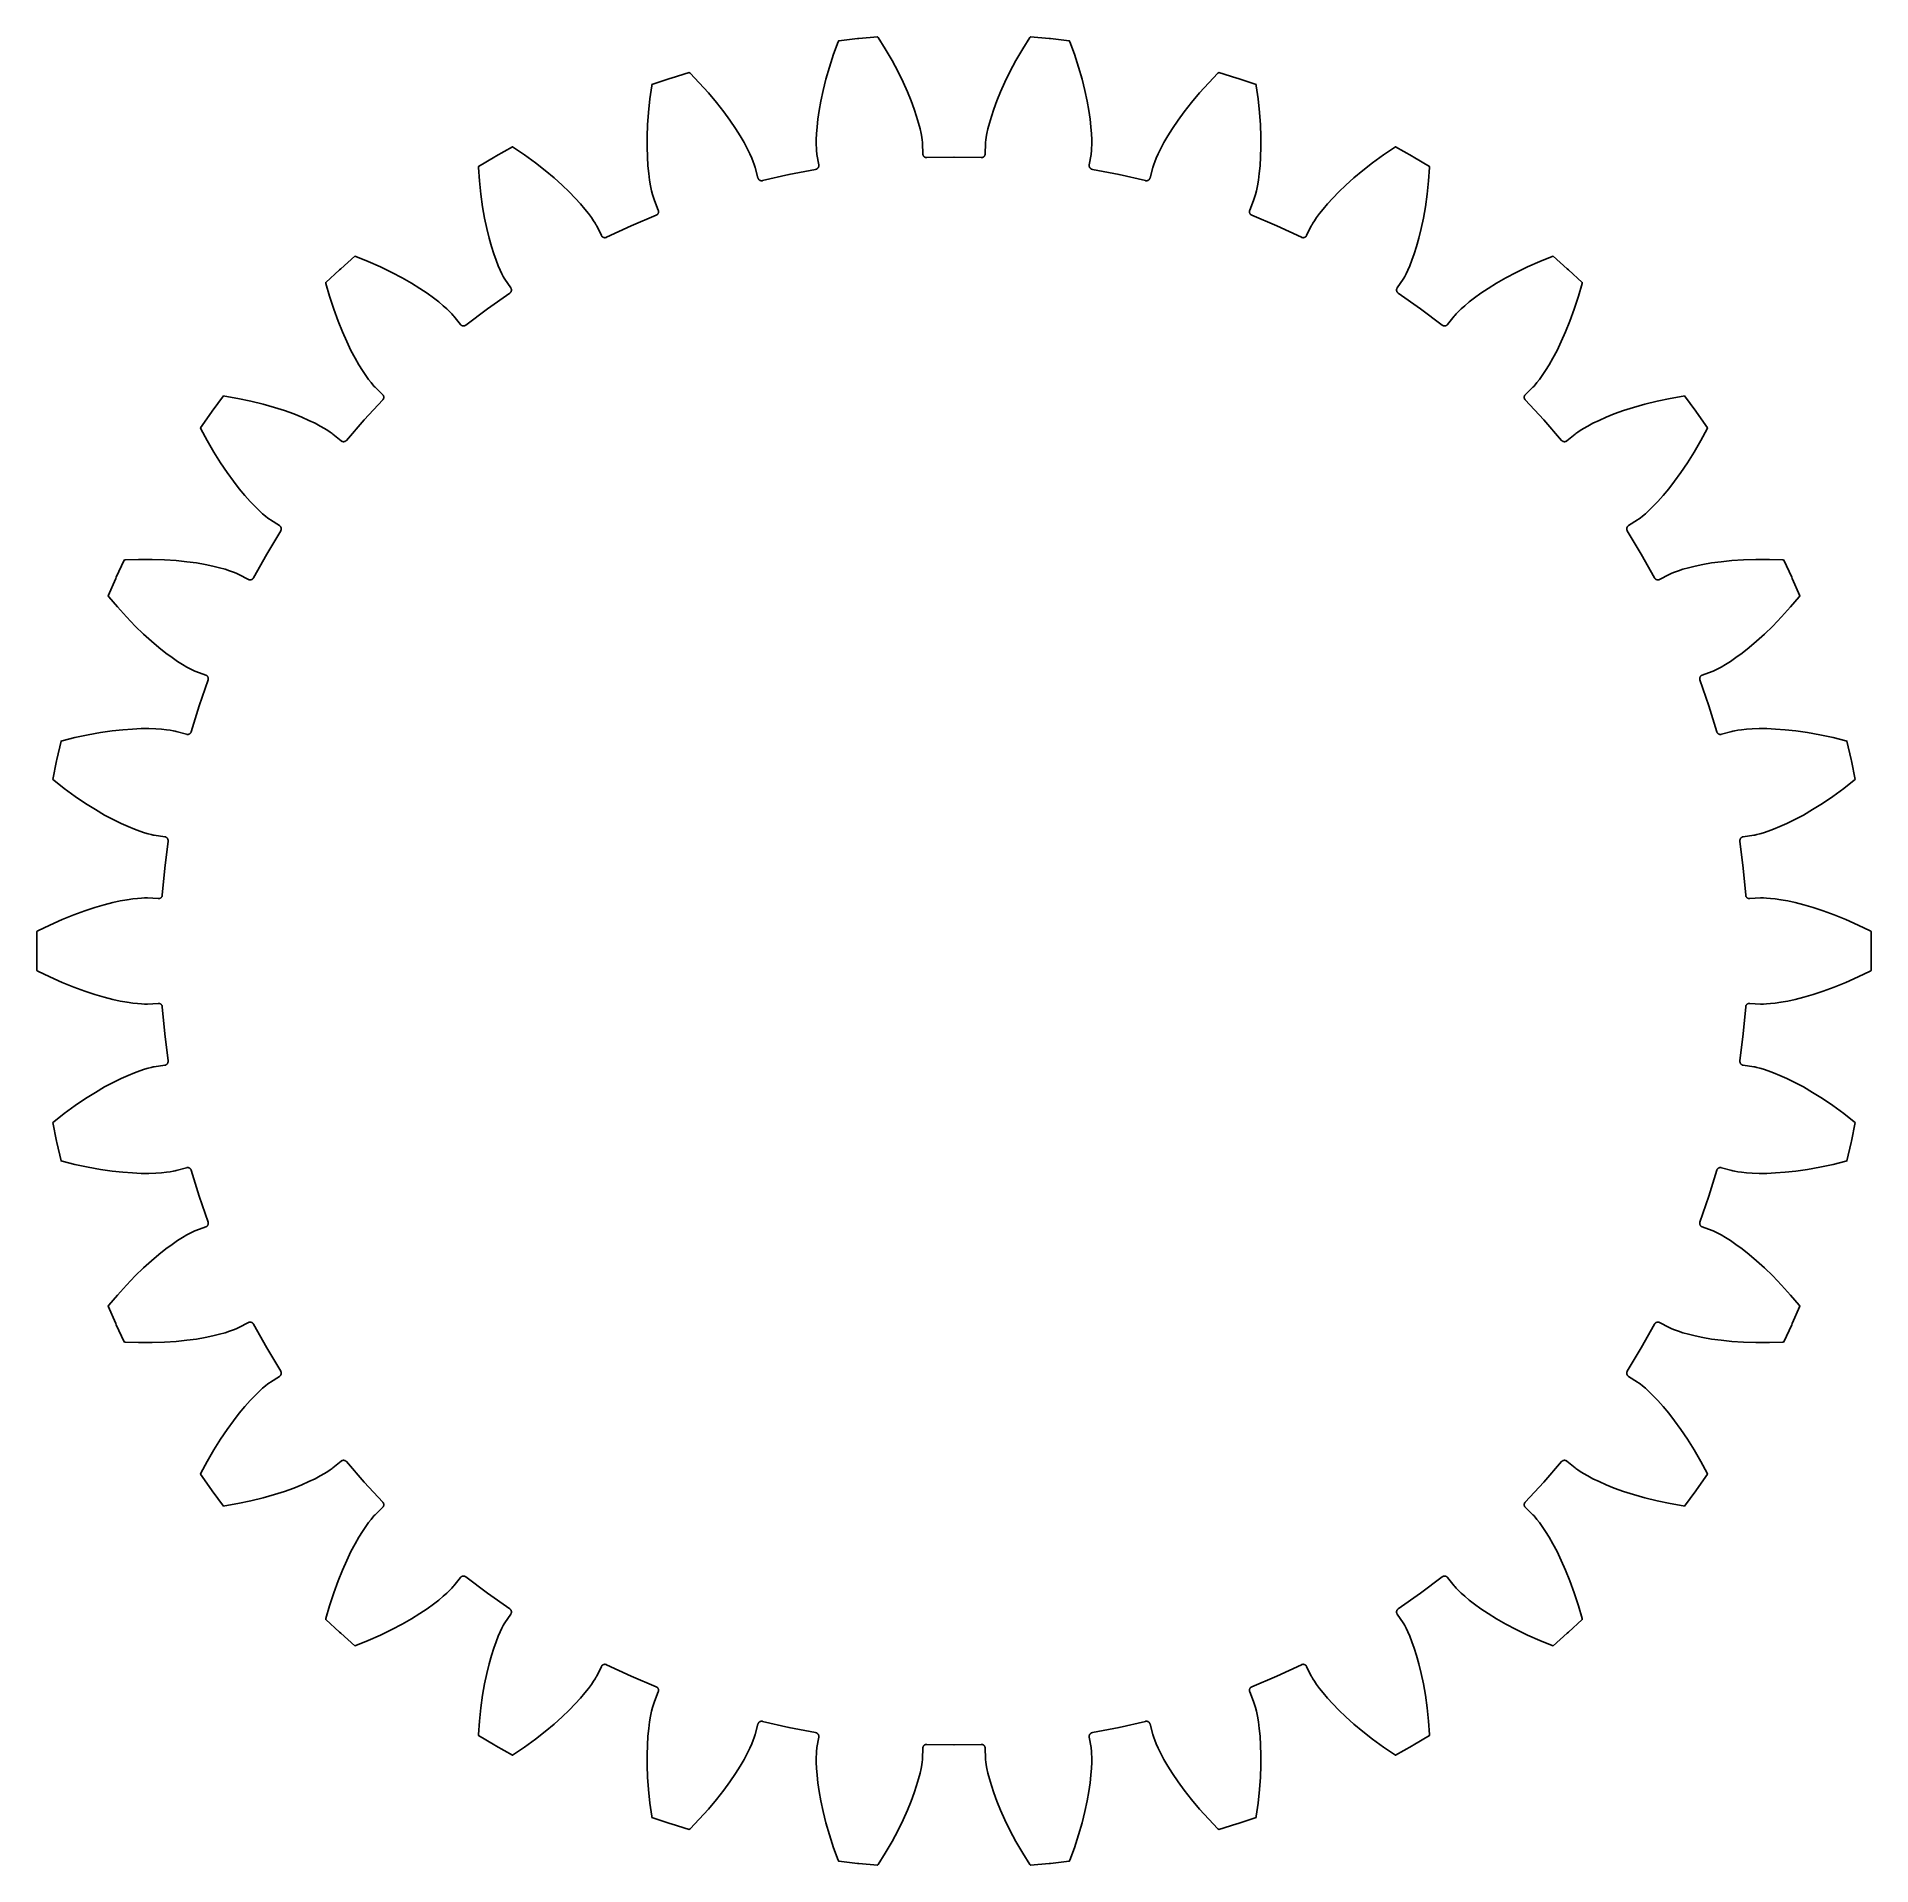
# Model space of a CAD drawing. Header units: millimetres. Extents: x -48 to 48, y -47.8 to 47.8.
import ezdxf

# ---------------------------------------------------------------- set-up
doc = ezdxf.new("R2010")
doc.units = ezdxf.units.MM

msp = doc.modelspace()

# ---------------------------------------------------------------- linework, layer by layer
msp.add_lwpolyline([(41.302, -4.34), (41.426, -2.925), (41.427, -2.918), (41.427, -2.911), (41.428, -2.905), (41.43, -2.899), (41.431, -2.893), (41.432, -2.887), (41.434, -2.881), (41.436, -2.875), (41.438, -2.869), (41.44, -2.864), (41.443, -2.858), (41.446, -2.852), (41.449, -2.846), (41.452, -2.84), (41.455, -2.835), (41.459, -2.829), (41.463, -2.823), (41.466, -2.818), (41.47, -2.814), (41.474, -2.809), (41.478, -2.804), (41.483, -2.799), (41.487, -2.795), (41.492, -2.79), (41.497, -2.786), (41.501, -2.782), (41.506, -2.779), (41.511, -2.775), (41.517, -2.771), (41.522, -2.768), (41.527, -2.765), (41.532, -2.762), (41.537, -2.76), (41.543, -2.757), (41.549, -2.755), (41.555, -2.752), (41.56, -2.75), (41.565, -2.749), (41.57, -2.747), (41.576, -2.745), (41.583, -2.744), (41.586, -2.743), (41.59, -2.742), (41.594, -2.741), (41.599, -2.741), (41.604, -2.74), (41.611, -2.74), (41.619, -2.739), (41.639, -2.739), (42.195, -2.776), (42.248, -2.778), (42.359, -2.777), (42.513, -2.771), (42.717, -2.755), (42.971, -2.728), (43.273, -2.684), (43.624, -2.62), (44.022, -2.534), (44.466, -2.422), (44.954, -2.281), (45.485, -2.107), (46.057, -1.897), (46.669, -1.649), (47.318, -1.359), (47.938, -1.057), (47.989, -1.024), (48, -0.04), (48, 0.04), (47.989, 1.024), (47.938, 1.057), (47.318, 1.359), (46.669, 1.649), (46.057, 1.897), (45.485, 2.107), (44.954, 2.281), (44.466, 2.422), (44.022, 2.534), (43.624, 2.62), (43.273, 2.684), (42.971, 2.728), (42.717, 2.755), (42.513, 2.771), (42.359, 2.777), (42.248, 2.778), (42.195, 2.776), (41.639, 2.739), (41.619, 2.739), (41.611, 2.74), (41.604, 2.74), (41.599, 2.741), (41.594, 2.741), (41.59, 2.742), (41.586, 2.743), (41.583, 2.744), (41.576, 2.745), (41.57, 2.747), (41.565, 2.749), (41.56, 2.75), (41.555, 2.752), (41.549, 2.755), (41.543, 2.757), (41.537, 2.76), (41.532, 2.762), (41.527, 2.765), (41.522, 2.768), (41.517, 2.771), (41.511, 2.775), (41.506, 2.779), (41.501, 2.782), (41.497, 2.786), (41.492, 2.79), (41.487, 2.795), (41.483, 2.799), (41.478, 2.804), (41.474, 2.809), (41.47, 2.814), (41.466, 2.818), (41.463, 2.823), (41.459, 2.829), (41.455, 2.835), (41.452, 2.84), (41.449, 2.846), (41.446, 2.852), (41.443, 2.858), (41.44, 2.864), (41.438, 2.869), (41.436, 2.875), (41.434, 2.881), (41.432, 2.887), (41.431, 2.893), (41.43, 2.899), (41.428, 2.905), (41.427, 2.911), (41.427, 2.918), (41.426, 2.925), (41.302, 4.34), (41.301, 4.342), (41.129, 5.752), (41.128, 5.759), (41.127, 5.766), (41.127, 5.772), (41.127, 5.778), (41.127, 5.784), (41.127, 5.79), (41.128, 5.796), (41.128, 5.803), (41.129, 5.809), (41.13, 5.815), (41.131, 5.821), (41.133, 5.827), (41.135, 5.834), (41.136, 5.84), (41.139, 5.846), (41.141, 5.853), (41.144, 5.859), (41.146, 5.865), (41.149, 5.87), (41.152, 5.876), (41.155, 5.881), (41.158, 5.887), (41.162, 5.892), (41.166, 5.898), (41.169, 5.902), (41.173, 5.907), (41.177, 5.912), (41.181, 5.916), (41.186, 5.921), (41.19, 5.926), (41.194, 5.929), (41.199, 5.933), (41.203, 5.937), (41.208, 5.94), (41.213, 5.944), (41.219, 5.948), (41.223, 5.951), (41.228, 5.953), (41.233, 5.956), (41.238, 5.959), (41.244, 5.962), (41.248, 5.963), (41.251, 5.965), (41.255, 5.966), (41.26, 5.968), (41.265, 5.97), (41.271, 5.972), (41.279, 5.974), (41.299, 5.978), (41.85, 6.058), (41.903, 6.067), (42.011, 6.091), (42.16, 6.129), (42.356, 6.186), (42.599, 6.266), (42.886, 6.372), (43.216, 6.507), (43.587, 6.674), (43.998, 6.876), (44.446, 7.115), (44.929, 7.396), (45.445, 7.72), (45.992, 8.09), (46.566, 8.509), (47.11, 8.933), (47.153, 8.976), (46.959, 9.941), (46.943, 10.018), (46.728, 10.979), (46.671, 11), (46.001, 11.167), (45.306, 11.316), (44.656, 11.432), (44.053, 11.518), (43.497, 11.577), (42.991, 11.614), (42.533, 11.632), (42.126, 11.633), (41.77, 11.622), (41.465, 11.602), (41.211, 11.577), (41.008, 11.549), (40.856, 11.523), (40.748, 11.501), (40.696, 11.488), (40.16, 11.337), (40.14, 11.332), (40.132, 11.331), (40.126, 11.33), (40.12, 11.33), (40.115, 11.329), (40.111, 11.329), (40.107, 11.329), (40.103, 11.329), (40.097, 11.329), (40.091, 11.33), (40.085, 11.33), (40.08, 11.331), (40.075, 11.332), (40.068, 11.333), (40.062, 11.334), (40.056, 11.336), (40.05, 11.337), (40.045, 11.339), (40.04, 11.34), (40.033, 11.343), (40.027, 11.345), (40.021, 11.348), (40.016, 11.35), (40.011, 11.353), (40.006, 11.356), (40, 11.359), (39.994, 11.363), (39.989, 11.367), (39.984, 11.37), (39.979, 11.374), (39.974, 11.378), (39.97, 11.382), (39.965, 11.387), (39.96, 11.392), (39.955, 11.397), (39.951, 11.402), (39.947, 11.407), (39.943, 11.412), (39.939, 11.417), (39.936, 11.422), (39.933, 11.428), (39.93, 11.433), (39.927, 11.438), (39.924, 11.444), (39.921, 11.449), (39.919, 11.455), (39.917, 11.46), (39.915, 11.467), (39.913, 11.474), (39.497, 12.832), (39.496, 12.834), (39.034, 14.178), (39.032, 14.184), (39.03, 14.191), (39.028, 14.197), (39.027, 14.203), (39.026, 14.209), (39.025, 14.215), (39.024, 14.221), (39.023, 14.227), (39.023, 14.233), (39.022, 14.239), (39.022, 14.246), (39.022, 14.252), (39.023, 14.259), (39.023, 14.265), (39.024, 14.272), (39.025, 14.279), (39.026, 14.285), (39.028, 14.291), (39.029, 14.297), (39.031, 14.303), (39.033, 14.309), (39.035, 14.315), (39.037, 14.321), (39.04, 14.328), (39.042, 14.333), (39.045, 14.338), (39.048, 14.343), (39.051, 14.349), (39.055, 14.354), (39.058, 14.36), (39.061, 14.364), (39.065, 14.369), (39.068, 14.373), (39.072, 14.378), (39.077, 14.383), (39.082, 14.388), (39.085, 14.391), (39.089, 14.395), (39.093, 14.399), (39.098, 14.403), (39.104, 14.407), (39.107, 14.409), (39.11, 14.411), (39.113, 14.413), (39.117, 14.416), (39.122, 14.419), (39.128, 14.422), (39.135, 14.426), (39.153, 14.434), (39.676, 14.626), (39.726, 14.646), (39.826, 14.692), (39.964, 14.76), (40.145, 14.857), (40.365, 14.986), (40.624, 15.149), (40.919, 15.35), (41.247, 15.59), (41.607, 15.873), (41.995, 16.201), (42.41, 16.576), (42.847, 17), (43.305, 17.476), (43.78, 18.005), (44.223, 18.533), (44.257, 18.584), (43.866, 19.487), (43.834, 19.56), (43.424, 20.454), (43.364, 20.463), (42.674, 20.487), (41.964, 20.488), (41.304, 20.466), (40.696, 20.425), (40.14, 20.368), (39.636, 20.299), (39.185, 20.221), (38.787, 20.138), (38.441, 20.053), (38.146, 19.97), (37.903, 19.892), (37.71, 19.823), (37.567, 19.766), (37.466, 19.722), (37.418, 19.698), (36.925, 19.439), (36.907, 19.43), (36.899, 19.427), (36.893, 19.425), (36.888, 19.424), (36.883, 19.422), (36.879, 19.421), (36.875, 19.42), (36.872, 19.42), (36.865, 19.418), (36.859, 19.417), (36.853, 19.417), (36.848, 19.416), (36.843, 19.416), (36.836, 19.416), (36.83, 19.416), (36.823, 19.416), (36.818, 19.416), (36.812, 19.417), (36.807, 19.417), (36.8, 19.418), (36.794, 19.419), (36.787, 19.421), (36.782, 19.422), (36.776, 19.424), (36.77, 19.425), (36.764, 19.427), (36.758, 19.43), (36.752, 19.432), (36.746, 19.435), (36.74, 19.438), (36.735, 19.44), (36.73, 19.443), (36.724, 19.447), (36.718, 19.451), (36.713, 19.455), (36.707, 19.459), (36.702, 19.463), (36.698, 19.467), (36.693, 19.471), (36.688, 19.476), (36.684, 19.48), (36.68, 19.485), (36.676, 19.49), (36.672, 19.494), (36.669, 19.499), (36.665, 19.504), (36.662, 19.509), (36.658, 19.515), (36.655, 19.521), (35.966, 20.764), (35.965, 20.765), (35.233, 21.983), (35.23, 21.989), (35.226, 21.996), (35.224, 22.001), (35.221, 22.006), (35.219, 22.012), (35.217, 22.018), (35.214, 22.023), (35.212, 22.029), (35.211, 22.035), (35.209, 22.041), (35.208, 22.048), (35.207, 22.054), (35.205, 22.06), (35.205, 22.067), (35.204, 22.074), (35.204, 22.08), (35.203, 22.087), (35.203, 22.093), (35.204, 22.099), (35.204, 22.105), (35.205, 22.112), (35.206, 22.118), (35.207, 22.125), (35.208, 22.132), (35.209, 22.137), (35.211, 22.143), (35.212, 22.149), (35.214, 22.155), (35.217, 22.161), (35.219, 22.167), (35.221, 22.172), (35.224, 22.177), (35.226, 22.182), (35.229, 22.188), (35.233, 22.193), (35.236, 22.199), (35.239, 22.203), (35.242, 22.208), (35.246, 22.212), (35.249, 22.217), (35.254, 22.222), (35.256, 22.225), (35.259, 22.228), (35.262, 22.231), (35.265, 22.234), (35.269, 22.238), (35.274, 22.242), (35.28, 22.247), (35.297, 22.259), (35.768, 22.556), (35.812, 22.586), (35.901, 22.651), (36.022, 22.747), (36.178, 22.879), (36.367, 23.051), (36.586, 23.264), (36.833, 23.522), (37.104, 23.825), (37.397, 24.177), (37.709, 24.578), (38.037, 25.031), (38.376, 25.537), (38.725, 26.097), (39.079, 26.713), (39.404, 27.323), (39.426, 27.379), (38.856, 28.182), (38.81, 28.246), (38.222, 29.036), (38.162, 29.032), (37.482, 28.912), (36.787, 28.765), (36.146, 28.607), (35.56, 28.44), (35.028, 28.269), (34.55, 28.096), (34.125, 27.926), (33.752, 27.762), (33.431, 27.607), (33.161, 27.464), (32.939, 27.338), (32.765, 27.23), (32.637, 27.145), (32.547, 27.08), (32.505, 27.047), (32.076, 26.691), (32.06, 26.679), (32.054, 26.674), (32.048, 26.671), (32.043, 26.669), (32.039, 26.666), (32.035, 26.664), (32.032, 26.663), (32.028, 26.661), (32.022, 26.659), (32.016, 26.657), (32.011, 26.655), (32.006, 26.653), (32.001, 26.652), (31.994, 26.65), (31.988, 26.649), (31.982, 26.648), (31.976, 26.647), (31.971, 26.646), (31.965, 26.645), (31.959, 26.645), (31.952, 26.645), (31.946, 26.645), (31.94, 26.645), (31.934, 26.645), (31.928, 26.646), (31.921, 26.647), (31.915, 26.648), (31.908, 26.649), (31.902, 26.65), (31.896, 26.652), (31.89, 26.653), (31.885, 26.655), (31.878, 26.657), (31.872, 26.66), (31.866, 26.663), (31.86, 26.665), (31.854, 26.668), (31.848, 26.671), (31.843, 26.675), (31.837, 26.678), (31.832, 26.682), (31.827, 26.685), (31.822, 26.689), (31.818, 26.693), (31.813, 26.697), (31.809, 26.701), (31.805, 26.705), (31.8, 26.71), (31.795, 26.716), (30.863, 27.788), (30.862, 27.789), (29.893, 28.828), (29.888, 28.834), (29.884, 28.839), (29.88, 28.844), (29.876, 28.848), (29.873, 28.853), (29.869, 28.858), (29.866, 28.864), (29.863, 28.869), (29.86, 28.874), (29.857, 28.88), (29.854, 28.886), (29.852, 28.892), (29.85, 28.898), (29.847, 28.904), (29.845, 28.91), (29.844, 28.917), (29.842, 28.924), (29.841, 28.93), (29.84, 28.936), (29.839, 28.942), (29.838, 28.948), (29.838, 28.955), (29.837, 28.961), (29.837, 28.968), (29.837, 28.974), (29.838, 28.98), (29.838, 28.986), (29.839, 28.992), (29.84, 28.998), (29.841, 29.005), (29.842, 29.01), (29.843, 29.016), (29.845, 29.021), (29.846, 29.027), (29.848, 29.033), (29.851, 29.04), (29.853, 29.045), (29.855, 29.049), (29.857, 29.055), (29.86, 29.06), (29.863, 29.066), (29.865, 29.069), (29.867, 29.073), (29.869, 29.076), (29.872, 29.08), (29.875, 29.085), (29.879, 29.09), (29.884, 29.096), (29.898, 29.111), (30.297, 29.499), (30.334, 29.538), (30.407, 29.621), (30.506, 29.739), (30.631, 29.901), (30.78, 30.108), (30.95, 30.363), (31.138, 30.666), (31.34, 31.019), (31.554, 31.424), (31.775, 31.881), (32.001, 32.392), (32.228, 32.958), (32.453, 33.579), (32.671, 34.255), (32.862, 34.918), (32.872, 34.978), (32.148, 35.644), (32.089, 35.697), (31.35, 36.348), (31.292, 36.332), (30.652, 36.073), (30.002, 35.785), (29.409, 35.497), (28.87, 35.212), (28.385, 34.934), (27.953, 34.665), (27.573, 34.411), (27.243, 34.173), (26.961, 33.954), (26.726, 33.759), (26.535, 33.589), (26.387, 33.447), (26.28, 33.337), (26.206, 33.255), (26.171, 33.214), (25.826, 32.777), (25.813, 32.762), (25.807, 32.756), (25.802, 32.752), (25.798, 32.748), (25.795, 32.745), (25.791, 32.742), (25.788, 32.74), (25.785, 32.738), (25.78, 32.734), (25.774, 32.731), (25.77, 32.728), (25.765, 32.725), (25.761, 32.723), (25.754, 32.72), (25.748, 32.717), (25.743, 32.715), (25.737, 32.713), (25.732, 32.711), (25.727, 32.709), (25.72, 32.707), (25.714, 32.706), (25.708, 32.704), (25.702, 32.703), (25.696, 32.702), (25.691, 32.702), (25.684, 32.701), (25.677, 32.701), (25.671, 32.701), (25.664, 32.701), (25.658, 32.701), (25.652, 32.701), (25.646, 32.702), (25.639, 32.703), (25.632, 32.704), (25.626, 32.705), (25.619, 32.707), (25.613, 32.708), (25.607, 32.71), (25.601, 32.712), (25.595, 32.715), (25.589, 32.717), (25.584, 32.719), (25.578, 32.722), (25.573, 32.725), (25.567, 32.728), (25.562, 32.731), (25.557, 32.734), (25.551, 32.738), (25.546, 32.742), (24.411, 33.597), (24.41, 33.598), (23.246, 34.413), (23.24, 34.418), (23.235, 34.422), (23.23, 34.426), (23.225, 34.43), (23.221, 34.434), (23.217, 34.438), (23.212, 34.442), (23.208, 34.447), (23.204, 34.452), (23.2, 34.457), (23.196, 34.462), (23.193, 34.467), (23.189, 34.472), (23.186, 34.478), (23.182, 34.484), (23.179, 34.49), (23.176, 34.496), (23.174, 34.502), (23.172, 34.507), (23.169, 34.513), (23.167, 34.519), (23.166, 34.525), (23.164, 34.532), (23.162, 34.539), (23.161, 34.544), (23.16, 34.55), (23.16, 34.556), (23.159, 34.562), (23.158, 34.569), (23.158, 34.576), (23.158, 34.581), (23.158, 34.586), (23.159, 34.592), (23.159, 34.598), (23.16, 34.605), (23.161, 34.612), (23.162, 34.617), (23.163, 34.622), (23.164, 34.627), (23.165, 34.633), (23.167, 34.64), (23.169, 34.643), (23.17, 34.647), (23.171, 34.651), (23.173, 34.655), (23.175, 34.66), (23.178, 34.666), (23.182, 34.674), (23.192, 34.691), (23.502, 35.154), (23.53, 35.199), (23.584, 35.295), (23.656, 35.432), (23.745, 35.616), (23.848, 35.85), (23.961, 36.134), (24.082, 36.469), (24.206, 36.857), (24.331, 37.297), (24.452, 37.791), (24.567, 38.338), (24.672, 38.938), (24.762, 39.592), (24.836, 40.299), (24.884, 40.987), (24.881, 41.048), (24.034, 41.549), (23.966, 41.589), (23.108, 42.072), (23.054, 42.044), (22.482, 41.658), (21.907, 41.241), (21.386, 40.835), (20.918, 40.445), (20.502, 40.072), (20.135, 39.72), (19.816, 39.391), (19.543, 39.09), (19.313, 38.818), (19.123, 38.578), (18.972, 38.372), (18.857, 38.203), (18.774, 38.072), (18.719, 37.977), (18.693, 37.93), (18.447, 37.43), (18.437, 37.413), (18.433, 37.406), (18.429, 37.4), (18.426, 37.396), (18.423, 37.392), (18.42, 37.389), (18.418, 37.386), (18.415, 37.383), (18.411, 37.379), (18.406, 37.374), (18.402, 37.37), (18.398, 37.367), (18.394, 37.364), (18.389, 37.359), (18.384, 37.356), (18.378, 37.352), (18.374, 37.349), (18.369, 37.346), (18.364, 37.343), (18.358, 37.34), (18.352, 37.337), (18.347, 37.335), (18.341, 37.332), (18.335, 37.33), (18.33, 37.329), (18.324, 37.326), (18.317, 37.325), (18.311, 37.323), (18.305, 37.322), (18.298, 37.321), (18.292, 37.32), (18.287, 37.319), (18.28, 37.319), (18.273, 37.318), (18.266, 37.318), (18.259, 37.319), (18.253, 37.319), (18.247, 37.319), (18.24, 37.32), (18.234, 37.321), (18.228, 37.322), (18.222, 37.324), (18.216, 37.325), (18.21, 37.327), (18.204, 37.329), (18.198, 37.33), (18.193, 37.333), (18.186, 37.335), (18.18, 37.338), (16.892, 37.938), (16.891, 37.939), (15.583, 38.495), (15.576, 38.497), (15.57, 38.5), (15.565, 38.503), (15.56, 38.506), (15.554, 38.509), (15.549, 38.512), (15.544, 38.516), (15.539, 38.519), (15.534, 38.523), (15.529, 38.527), (15.524, 38.531), (15.52, 38.536), (15.515, 38.54), (15.511, 38.545), (15.506, 38.55), (15.502, 38.556), (15.498, 38.561), (15.494, 38.566), (15.491, 38.571), (15.487, 38.576), (15.484, 38.582), (15.481, 38.587), (15.478, 38.593), (15.475, 38.6), (15.473, 38.605), (15.471, 38.61), (15.469, 38.616), (15.467, 38.622), (15.465, 38.628), (15.463, 38.635), (15.462, 38.64), (15.461, 38.646), (15.46, 38.651), (15.46, 38.657), (15.459, 38.664), (15.458, 38.671), (15.458, 38.676), (15.458, 38.681), (15.458, 38.687), (15.459, 38.693), (15.459, 38.7), (15.46, 38.703), (15.46, 38.707), (15.461, 38.711), (15.461, 38.716), (15.462, 38.721), (15.464, 38.728), (15.466, 38.736), (15.472, 38.755), (15.679, 39.272), (15.697, 39.322), (15.731, 39.427), (15.772, 39.576), (15.821, 39.775), (15.873, 40.025), (15.925, 40.326), (15.973, 40.679), (16.014, 41.084), (16.044, 41.541), (16.061, 42.049), (16.059, 42.608), (16.037, 43.217), (15.99, 43.875), (15.914, 44.582), (15.818, 45.265), (15.803, 45.324), (14.87, 45.638), (14.795, 45.663), (13.856, 45.957), (13.809, 45.918), (13.33, 45.422), (12.853, 44.894), (12.428, 44.389), (12.052, 43.91), (11.722, 43.459), (11.437, 43.038), (11.193, 42.651), (10.988, 42.299), (10.82, 41.985), (10.685, 41.71), (10.58, 41.478), (10.502, 41.288), (10.448, 41.144), (10.414, 41.039), (10.399, 40.988), (10.262, 40.448), (10.256, 40.428), (10.253, 40.421), (10.25, 40.415), (10.248, 40.41), (10.246, 40.406), (10.244, 40.402), (10.242, 40.398), (10.24, 40.395), (10.237, 40.389), (10.233, 40.384), (10.23, 40.38), (10.227, 40.376), (10.224, 40.372), (10.22, 40.366), (10.215, 40.361), (10.211, 40.357), (10.207, 40.353), (10.203, 40.349), (10.199, 40.345), (10.194, 40.341), (10.188, 40.337), (10.183, 40.333), (10.178, 40.33), (10.173, 40.327), (10.168, 40.324), (10.162, 40.32), (10.157, 40.317), (10.151, 40.315), (10.145, 40.312), (10.139, 40.31), (10.133, 40.308), (10.128, 40.306), (10.121, 40.304), (10.115, 40.302), (10.108, 40.301), (10.101, 40.299), (10.095, 40.298), (10.089, 40.298), (10.082, 40.297), (10.076, 40.297), (10.07, 40.296), (10.064, 40.296), (10.057, 40.297), (10.051, 40.297), (10.045, 40.298), (10.039, 40.298), (10.033, 40.299), (10.027, 40.301), (10.02, 40.302), (8.635, 40.621), (8.634, 40.622), (7.239, 40.893), (7.232, 40.895), (7.225, 40.896), (7.219, 40.898), (7.214, 40.9), (7.208, 40.901), (7.202, 40.904), (7.196, 40.906), (7.191, 40.908), (7.185, 40.911), (7.18, 40.914), (7.174, 40.917), (7.169, 40.92), (7.163, 40.924), (7.158, 40.928), (7.152, 40.932), (7.147, 40.936), (7.142, 40.941), (7.137, 40.945), (7.133, 40.949), (7.129, 40.953), (7.124, 40.958), (7.12, 40.963), (7.116, 40.968), (7.112, 40.974), (7.109, 40.978), (7.105, 40.983), (7.102, 40.988), (7.099, 40.994), (7.096, 40.999), (7.093, 41.006), (7.091, 41.01), (7.089, 41.016), (7.086, 41.021), (7.084, 41.027), (7.082, 41.033), (7.081, 41.04), (7.079, 41.045), (7.078, 41.05), (7.077, 41.055), (7.076, 41.061), (7.075, 41.068), (7.075, 41.072), (7.074, 41.076), (7.074, 41.08), (7.074, 41.085), (7.074, 41.09), (7.074, 41.096), (7.074, 41.105), (7.077, 41.125), (7.171, 41.674), (7.179, 41.727), (7.19, 41.837), (7.199, 41.99), (7.206, 42.195), (7.204, 42.45), (7.192, 42.756), (7.166, 43.111), (7.122, 43.516), (7.057, 43.969), (6.967, 44.469), (6.85, 45.016), (6.701, 45.607), (6.518, 46.241), (6.297, 46.917), (6.062, 47.565), (6.035, 47.619), (5.057, 47.733), (4.978, 47.741), (3.998, 47.833), (3.96, 47.786), (3.595, 47.201), (3.239, 46.586), (2.928, 46.003), (2.659, 45.456), (2.431, 44.946), (2.239, 44.475), (2.081, 44.046), (1.954, 43.659), (1.854, 43.317), (1.779, 43.02), (1.725, 42.771), (1.688, 42.57), (1.666, 42.417), (1.654, 42.307), (1.65, 42.254), (1.628, 41.697), (1.626, 41.677), (1.625, 41.669), (1.624, 41.663), (1.623, 41.658), (1.621, 41.653), (1.62, 41.649), (1.619, 41.645), (1.618, 41.642), (1.616, 41.635), (1.613, 41.63), (1.611, 41.624), (1.609, 41.62), (1.607, 41.615), (1.604, 41.609), (1.6, 41.603), (1.597, 41.598), (1.594, 41.593), (1.591, 41.589), (1.588, 41.584), (1.583, 41.579), (1.579, 41.574), (1.575, 41.569), (1.571, 41.565), (1.567, 41.561), (1.562, 41.557), (1.557, 41.552), (1.552, 41.548), (1.547, 41.544), (1.542, 41.54), (1.537, 41.537), (1.532, 41.534), (1.526, 41.531), (1.52, 41.527), (1.514, 41.524), (1.508, 41.522), (1.502, 41.519), (1.496, 41.517), (1.49, 41.515), (1.484, 41.513), (1.478, 41.511), (1.472, 41.51), (1.466, 41.508), (1.46, 41.507), (1.454, 41.506), (1.447, 41.506), (1.441, 41.505), (1.435, 41.505), (1.428, 41.505), (1.421, 41.505), (0.001, 41.529), (-0.001, 41.529), (-1.421, 41.505), (-1.428, 41.505), (-1.435, 41.505), (-1.441, 41.505), (-1.447, 41.506), (-1.454, 41.506), (-1.46, 41.507), (-1.466, 41.508), (-1.472, 41.51), (-1.478, 41.511), (-1.484, 41.513), (-1.49, 41.515), (-1.496, 41.517), (-1.502, 41.519), (-1.508, 41.522), (-1.514, 41.524), (-1.52, 41.527), (-1.526, 41.531), (-1.532, 41.534), (-1.537, 41.537), (-1.542, 41.54), (-1.547, 41.544), (-1.552, 41.548), (-1.557, 41.552), (-1.562, 41.557), (-1.567, 41.561), (-1.571, 41.565), (-1.575, 41.569), (-1.579, 41.574), (-1.583, 41.579), (-1.588, 41.584), (-1.591, 41.589), (-1.594, 41.593), (-1.597, 41.598), (-1.6, 41.603), (-1.604, 41.609), (-1.607, 41.615), (-1.609, 41.62), (-1.611, 41.624), (-1.613, 41.63), (-1.616, 41.635), (-1.618, 41.642), (-1.619, 41.645), (-1.62, 41.649), (-1.621, 41.653), (-1.623, 41.658), (-1.624, 41.663), (-1.625, 41.669), (-1.626, 41.677), (-1.628, 41.697), (-1.65, 42.254), (-1.654, 42.307), (-1.666, 42.417), (-1.688, 42.57), (-1.725, 42.771), (-1.779, 43.02), (-1.854, 43.317), (-1.954, 43.659), (-2.081, 44.046), (-2.239, 44.475), (-2.431, 44.946), (-2.659, 45.456), (-2.928, 46.003), (-3.239, 46.586), (-3.595, 47.201), (-3.96, 47.786), (-3.998, 47.833), (-4.978, 47.741), (-5.057, 47.733), (-6.035, 47.619), (-6.062, 47.565), (-6.297, 46.917), (-6.518, 46.241), (-6.701, 45.607), (-6.85, 45.016), (-6.967, 44.469), (-7.057, 43.969), (-7.122, 43.516), (-7.166, 43.111), (-7.192, 42.756), (-7.204, 42.45), (-7.206, 42.195), (-7.199, 41.99), (-7.19, 41.837), (-7.179, 41.727), (-7.171, 41.674), (-7.077, 41.125), (-7.074, 41.105), (-7.074, 41.096), (-7.074, 41.09), (-7.074, 41.085), (-7.074, 41.08), (-7.074, 41.076), (-7.075, 41.072), (-7.075, 41.068), (-7.076, 41.061), (-7.077, 41.055), (-7.078, 41.05), (-7.079, 41.045), (-7.081, 41.04), (-7.082, 41.033), (-7.084, 41.027), (-7.086, 41.021), (-7.089, 41.016), (-7.091, 41.01), (-7.093, 41.006), (-7.096, 40.999), (-7.099, 40.994), (-7.102, 40.988), (-7.105, 40.983), (-7.109, 40.978), (-7.112, 40.974), (-7.116, 40.968), (-7.12, 40.963), (-7.124, 40.958), (-7.129, 40.953), (-7.133, 40.949), (-7.137, 40.945), (-7.142, 40.941), (-7.147, 40.936), (-7.152, 40.932), (-7.158, 40.928), (-7.163, 40.924), (-7.169, 40.92), (-7.174, 40.917), (-7.18, 40.914), (-7.185, 40.911), (-7.191, 40.908), (-7.196, 40.906), (-7.202, 40.904), (-7.208, 40.901), (-7.214, 40.9), (-7.219, 40.898), (-7.225, 40.896), (-7.232, 40.895), (-7.239, 40.893), (-8.634, 40.622), (-8.635, 40.621), (-10.02, 40.302), (-10.027, 40.301), (-10.033, 40.299), (-10.039, 40.298), (-10.045, 40.298), (-10.051, 40.297), (-10.057, 40.297), (-10.064, 40.296), (-10.07, 40.296), (-10.076, 40.297), (-10.082, 40.297), (-10.089, 40.298), (-10.095, 40.298), (-10.101, 40.299), (-10.108, 40.301), (-10.115, 40.302), (-10.121, 40.304), (-10.128, 40.306), (-10.133, 40.308), (-10.139, 40.31), (-10.145, 40.312), (-10.151, 40.315), (-10.157, 40.317), (-10.162, 40.32), (-10.168, 40.324), (-10.173, 40.327), (-10.178, 40.33), (-10.183, 40.333), (-10.188, 40.337), (-10.194, 40.341), (-10.199, 40.345), (-10.203, 40.349), (-10.207, 40.353), (-10.211, 40.357), (-10.215, 40.361), (-10.22, 40.366), (-10.224, 40.372), (-10.227, 40.376), (-10.23, 40.38), (-10.233, 40.384), (-10.237, 40.389), (-10.24, 40.395), (-10.242, 40.398), (-10.244, 40.402), (-10.246, 40.406), (-10.248, 40.41), (-10.25, 40.415), (-10.253, 40.421), (-10.256, 40.428), (-10.262, 40.448), (-10.399, 40.988), (-10.414, 41.039), (-10.448, 41.144), (-10.502, 41.288), (-10.58, 41.478), (-10.685, 41.71), (-10.82, 41.985), (-10.988, 42.299), (-11.193, 42.651), (-11.437, 43.038), (-11.722, 43.459), (-12.052, 43.91), (-12.428, 44.389), (-12.853, 44.894), (-13.33, 45.422), (-13.809, 45.918), (-13.856, 45.957), (-14.795, 45.663), (-14.87, 45.638), (-15.803, 45.324), (-15.818, 45.265), (-15.914, 44.582), (-15.99, 43.875), (-16.037, 43.217), (-16.059, 42.608), (-16.061, 42.049), (-16.044, 41.541), (-16.014, 41.084), (-15.973, 40.679), (-15.925, 40.326), (-15.873, 40.025), (-15.821, 39.775), (-15.772, 39.576), (-15.731, 39.427), (-15.697, 39.322), (-15.679, 39.272), (-15.472, 38.755), (-15.466, 38.736), (-15.464, 38.728), (-15.462, 38.721), (-15.461, 38.716), (-15.461, 38.711), (-15.46, 38.707), (-15.46, 38.703), (-15.459, 38.7), (-15.459, 38.693), (-15.458, 38.687), (-15.458, 38.681), (-15.458, 38.676), (-15.458, 38.671), (-15.459, 38.664), (-15.46, 38.657), (-15.46, 38.651), (-15.461, 38.646), (-15.462, 38.64), (-15.463, 38.635), (-15.465, 38.628), (-15.467, 38.622), (-15.469, 38.616), (-15.471, 38.61), (-15.473, 38.605), (-15.475, 38.6), (-15.478, 38.593), (-15.481, 38.587), (-15.484, 38.582), (-15.487, 38.576), (-15.491, 38.571), (-15.494, 38.566), (-15.498, 38.561), (-15.502, 38.556), (-15.506, 38.55), (-15.511, 38.545), (-15.515, 38.54), (-15.52, 38.536), (-15.524, 38.531), (-15.529, 38.527), (-15.534, 38.523), (-15.539, 38.519), (-15.544, 38.516), (-15.549, 38.512), (-15.554, 38.509), (-15.56, 38.506), (-15.565, 38.503), (-15.57, 38.5), (-15.576, 38.497), (-15.583, 38.495), (-16.891, 37.939), (-16.892, 37.938), (-18.18, 37.338), (-18.186, 37.335), (-18.193, 37.333), (-18.198, 37.33), (-18.204, 37.329), (-18.21, 37.327), (-18.216, 37.325), (-18.222, 37.324), (-18.228, 37.322), (-18.234, 37.321), (-18.24, 37.32), (-18.247, 37.319), (-18.253, 37.319), (-18.259, 37.319), (-18.266, 37.318), (-18.273, 37.318), (-18.28, 37.319), (-18.287, 37.319), (-18.292, 37.32), (-18.298, 37.321), (-18.305, 37.322), (-18.311, 37.323), (-18.317, 37.325), (-18.324, 37.326), (-18.33, 37.329), (-18.335, 37.33), (-18.341, 37.332), (-18.347, 37.335), (-18.352, 37.337), (-18.358, 37.34), (-18.364, 37.343), (-18.369, 37.346), (-18.374, 37.349), (-18.378, 37.352), (-18.384, 37.356), (-18.389, 37.359), (-18.394, 37.364), (-18.398, 37.367), (-18.402, 37.37), (-18.406, 37.374), (-18.411, 37.379), (-18.415, 37.383), (-18.418, 37.386), (-18.42, 37.389), (-18.423, 37.392), (-18.426, 37.396), (-18.429, 37.4), (-18.433, 37.406), (-18.437, 37.413), (-18.447, 37.43), (-18.693, 37.93), (-18.719, 37.977), (-18.774, 38.072), (-18.857, 38.203), (-18.972, 38.372), (-19.123, 38.578), (-19.313, 38.818), (-19.543, 39.09), (-19.816, 39.391), (-20.135, 39.72), (-20.502, 40.072), (-20.918, 40.445), (-21.386, 40.835), (-21.907, 41.241), (-22.482, 41.658), (-23.054, 42.044), (-23.108, 42.072), (-23.966, 41.589), (-24.034, 41.549), (-24.881, 41.048), (-24.884, 40.987), (-24.836, 40.299), (-24.762, 39.592), (-24.672, 38.938), (-24.567, 38.338), (-24.452, 37.791), (-24.331, 37.297), (-24.206, 36.857), (-24.082, 36.469), (-23.961, 36.134), (-23.848, 35.85), (-23.745, 35.616), (-23.656, 35.432), (-23.584, 35.295), (-23.53, 35.199), (-23.502, 35.154), (-23.192, 34.691), (-23.182, 34.674), (-23.178, 34.666), (-23.175, 34.66), (-23.173, 34.655), (-23.171, 34.651), (-23.17, 34.647), (-23.169, 34.643), (-23.167, 34.64), (-23.165, 34.633), (-23.164, 34.627), (-23.163, 34.622), (-23.162, 34.617), (-23.161, 34.612), (-23.16, 34.605), (-23.159, 34.598), (-23.159, 34.592), (-23.158, 34.586), (-23.158, 34.581), (-23.158, 34.576), (-23.158, 34.569), (-23.159, 34.562), (-23.16, 34.556), (-23.16, 34.55), (-23.161, 34.544), (-23.162, 34.539), (-23.164, 34.532), (-23.166, 34.525), (-23.167, 34.519), (-23.169, 34.513), (-23.172, 34.507), (-23.174, 34.502), (-23.176, 34.496), (-23.179, 34.49), (-23.182, 34.484), (-23.186, 34.478), (-23.189, 34.472), (-23.193, 34.467), (-23.196, 34.462), (-23.2, 34.457), (-23.204, 34.452), (-23.208, 34.447), (-23.212, 34.442), (-23.217, 34.438), (-23.221, 34.434), (-23.225, 34.43), (-23.23, 34.426), (-23.235, 34.422), (-23.24, 34.418), (-23.246, 34.413), (-24.41, 33.598), (-24.411, 33.597), (-25.546, 32.742), (-25.551, 32.738), (-25.557, 32.734), (-25.562, 32.731), (-25.567, 32.728), (-25.573, 32.725), (-25.578, 32.722), (-25.584, 32.719), (-25.589, 32.717), (-25.595, 32.715), (-25.601, 32.712), (-25.607, 32.71), (-25.613, 32.708), (-25.619, 32.707), (-25.626, 32.705), (-25.632, 32.704), (-25.639, 32.703), (-25.646, 32.702), (-25.652, 32.701), (-25.658, 32.701), (-25.664, 32.701), (-25.671, 32.701), (-25.677, 32.701), (-25.684, 32.701), (-25.691, 32.702), (-25.696, 32.702), (-25.702, 32.703), (-25.708, 32.704), (-25.714, 32.706), (-25.72, 32.707), (-25.727, 32.709), (-25.732, 32.711), (-25.737, 32.713), (-25.743, 32.715), (-25.748, 32.717), (-25.754, 32.72), (-25.761, 32.723), (-25.765, 32.725), (-25.77, 32.728), (-25.774, 32.731), (-25.78, 32.734), (-25.785, 32.738), (-25.788, 32.74), (-25.791, 32.742), (-25.795, 32.745), (-25.798, 32.748), (-25.802, 32.752), (-25.807, 32.756), (-25.813, 32.762), (-25.826, 32.777), (-26.171, 33.214), (-26.206, 33.255), (-26.28, 33.337), (-26.387, 33.447), (-26.535, 33.589), (-26.726, 33.759), (-26.961, 33.954), (-27.243, 34.173), (-27.573, 34.411), (-27.953, 34.665), (-28.385, 34.934), (-28.87, 35.212), (-29.409, 35.497), (-30.002, 35.785), (-30.652, 36.073), (-31.292, 36.332), (-31.35, 36.348), (-32.089, 35.697), (-32.148, 35.644), (-32.872, 34.978), (-32.862, 34.918), (-32.671, 34.255), (-32.453, 33.579), (-32.228, 32.958), (-32.001, 32.392), (-31.775, 31.881), (-31.554, 31.424), (-31.34, 31.019), (-31.138, 30.666), (-30.95, 30.363), (-30.78, 30.108), (-30.631, 29.901), (-30.506, 29.739), (-30.407, 29.621), (-30.334, 29.538), (-30.297, 29.499), (-29.898, 29.111), (-29.884, 29.096), (-29.879, 29.09), (-29.875, 29.085), (-29.872, 29.08), (-29.869, 29.076), (-29.867, 29.073), (-29.865, 29.069), (-29.863, 29.066), (-29.86, 29.06), (-29.857, 29.055), (-29.855, 29.049), (-29.853, 29.045), (-29.851, 29.04), (-29.848, 29.033), (-29.846, 29.027), (-29.845, 29.021), (-29.843, 29.016), (-29.842, 29.01), (-29.841, 29.005), (-29.84, 28.998), (-29.839, 28.992), (-29.838, 28.986), (-29.838, 28.98), (-29.837, 28.974), (-29.837, 28.968), (-29.837, 28.961), (-29.838, 28.955), (-29.838, 28.948), (-29.839, 28.942), (-29.84, 28.936), (-29.841, 28.93), (-29.842, 28.924), (-29.844, 28.917), (-29.845, 28.91), (-29.847, 28.904), (-29.85, 28.898), (-29.852, 28.892), (-29.854, 28.886), (-29.857, 28.88), (-29.86, 28.874), (-29.863, 28.869), (-29.866, 28.864), (-29.869, 28.858), (-29.873, 28.853), (-29.876, 28.848), (-29.88, 28.844), (-29.884, 28.839), (-29.888, 28.834), (-29.893, 28.828), (-30.862, 27.789), (-30.863, 27.788), (-31.795, 26.716), (-31.8, 26.71), (-31.805, 26.705), (-31.809, 26.701), (-31.813, 26.697), (-31.818, 26.693), (-31.822, 26.689), (-31.827, 26.685), (-31.832, 26.682), (-31.837, 26.678), (-31.843, 26.675), (-31.848, 26.671), (-31.854, 26.668), (-31.86, 26.665), (-31.866, 26.663), (-31.872, 26.66), (-31.878, 26.657), (-31.885, 26.655), (-31.89, 26.653), (-31.896, 26.652), (-31.902, 26.65), (-31.908, 26.649), (-31.915, 26.648), (-31.921, 26.647), (-31.928, 26.646), (-31.934, 26.645), (-31.94, 26.645), (-31.946, 26.645), (-31.952, 26.645), (-31.959, 26.645), (-31.965, 26.645), (-31.971, 26.646), (-31.976, 26.647), (-31.982, 26.648), (-31.988, 26.649), (-31.994, 26.65), (-32.001, 26.652), (-32.006, 26.653), (-32.011, 26.655), (-32.016, 26.657), (-32.022, 26.659), (-32.028, 26.661), (-32.032, 26.663), (-32.035, 26.664), (-32.039, 26.666), (-32.043, 26.669), (-32.048, 26.671), (-32.054, 26.674), (-32.06, 26.679), (-32.076, 26.691), (-32.505, 27.047), (-32.547, 27.08), (-32.637, 27.145), (-32.765, 27.23), (-32.939, 27.338), (-33.161, 27.464), (-33.431, 27.607), (-33.752, 27.762), (-34.125, 27.926), (-34.55, 28.096), (-35.028, 28.269), (-35.56, 28.44), (-36.146, 28.607), (-36.787, 28.765), (-37.482, 28.912), (-38.162, 29.032), (-38.222, 29.036), (-38.81, 28.246), (-38.856, 28.182), (-39.426, 27.379), (-39.404, 27.323), (-39.079, 26.713), (-38.725, 26.097), (-38.376, 25.537), (-38.037, 25.031), (-37.709, 24.578), (-37.397, 24.177), (-37.104, 23.825), (-36.833, 23.522), (-36.586, 23.264), (-36.367, 23.051), (-36.178, 22.879), (-36.022, 22.747), (-35.901, 22.651), (-35.812, 22.586), (-35.768, 22.556), (-35.297, 22.259), (-35.28, 22.247), (-35.274, 22.242), (-35.269, 22.238), (-35.265, 22.234), (-35.262, 22.231), (-35.259, 22.228), (-35.256, 22.225), (-35.254, 22.222), (-35.249, 22.217), (-35.246, 22.212), (-35.242, 22.208), (-35.239, 22.203), (-35.236, 22.199), (-35.233, 22.193), (-35.229, 22.188), (-35.226, 22.182), (-35.224, 22.177), (-35.221, 22.172), (-35.219, 22.167), (-35.217, 22.161), (-35.214, 22.155), (-35.212, 22.149), (-35.211, 22.143), (-35.209, 22.137), (-35.208, 22.132), (-35.207, 22.125), (-35.206, 22.118), (-35.205, 22.112), (-35.204, 22.105), (-35.204, 22.099), (-35.203, 22.093), (-35.203, 22.087), (-35.204, 22.08), (-35.204, 22.074), (-35.205, 22.067), (-35.205, 22.06), (-35.207, 22.054), (-35.208, 22.048), (-35.209, 22.041), (-35.211, 22.035), (-35.212, 22.029), (-35.214, 22.023), (-35.217, 22.018), (-35.219, 22.012), (-35.221, 22.006), (-35.224, 22.001), (-35.226, 21.996), (-35.23, 21.989), (-35.233, 21.983), (-35.965, 20.765), (-35.966, 20.764), (-36.655, 19.521), (-36.658, 19.515), (-36.662, 19.509), (-36.665, 19.504), (-36.669, 19.499), (-36.672, 19.494), (-36.676, 19.49), (-36.68, 19.485), (-36.684, 19.48), (-36.688, 19.476), (-36.693, 19.471), (-36.698, 19.467), (-36.702, 19.463), (-36.707, 19.459), (-36.713, 19.455), (-36.718, 19.451), (-36.724, 19.447), (-36.73, 19.443), (-36.735, 19.44), (-36.74, 19.438), (-36.746, 19.435), (-36.752, 19.432), (-36.758, 19.43), (-36.764, 19.427), (-36.77, 19.425), (-36.776, 19.424), (-36.782, 19.422), (-36.787, 19.421), (-36.794, 19.419), (-36.8, 19.418), (-36.807, 19.417), (-36.812, 19.417), (-36.818, 19.416), (-36.823, 19.416), (-36.83, 19.416), (-36.836, 19.416), (-36.843, 19.416), (-36.848, 19.416), (-36.853, 19.417), (-36.859, 19.417), (-36.865, 19.418), (-36.872, 19.42), (-36.875, 19.42), (-36.879, 19.421), (-36.883, 19.422), (-36.888, 19.424), (-36.893, 19.425), (-36.899, 19.427), (-36.907, 19.43), (-36.925, 19.439), (-37.418, 19.698), (-37.466, 19.722), (-37.567, 19.766), (-37.71, 19.823), (-37.903, 19.892), (-38.146, 19.97), (-38.441, 20.053), (-38.787, 20.138), (-39.185, 20.221), (-39.636, 20.299), (-40.14, 20.368), (-40.696, 20.425), (-41.304, 20.466), (-41.964, 20.488), (-42.674, 20.487), (-43.364, 20.463), (-43.424, 20.454), (-43.834, 19.56), (-43.866, 19.487), (-44.257, 18.584), (-44.223, 18.533), (-43.78, 18.005), (-43.305, 17.476), (-42.847, 17), (-42.41, 16.576), (-41.995, 16.201), (-41.607, 15.873), (-41.247, 15.59), (-40.919, 15.35), (-40.624, 15.149), (-40.365, 14.986), (-40.145, 14.857), (-39.964, 14.76), (-39.826, 14.692), (-39.726, 14.646), (-39.676, 14.626), (-39.153, 14.434), (-39.135, 14.426), (-39.128, 14.422), (-39.122, 14.419), (-39.117, 14.416), (-39.113, 14.413), (-39.11, 14.411), (-39.107, 14.409), (-39.104, 14.407), (-39.098, 14.403), (-39.093, 14.399), (-39.089, 14.395), (-39.085, 14.391), (-39.082, 14.388), (-39.077, 14.383), (-39.072, 14.378), (-39.068, 14.373), (-39.065, 14.369), (-39.061, 14.364), (-39.058, 14.36), (-39.055, 14.354), (-39.051, 14.349), (-39.048, 14.343), (-39.045, 14.338), (-39.042, 14.333), (-39.04, 14.328), (-39.037, 14.321), (-39.035, 14.315), (-39.033, 14.309), (-39.031, 14.303), (-39.029, 14.297), (-39.028, 14.291), (-39.026, 14.285), (-39.025, 14.279), (-39.024, 14.272), (-39.023, 14.265), (-39.023, 14.259), (-39.022, 14.252), (-39.022, 14.246), (-39.022, 14.239), (-39.023, 14.233), (-39.023, 14.227), (-39.024, 14.221), (-39.025, 14.215), (-39.026, 14.209), (-39.027, 14.203), (-39.028, 14.197), (-39.03, 14.191), (-39.032, 14.184), (-39.034, 14.178), (-39.496, 12.834), (-39.497, 12.832), (-39.913, 11.474), (-39.915, 11.467), (-39.917, 11.46), (-39.919, 11.455), (-39.921, 11.449), (-39.924, 11.444), (-39.927, 11.438), (-39.93, 11.433), (-39.933, 11.428), (-39.936, 11.422), (-39.939, 11.417), (-39.943, 11.412), (-39.947, 11.407), (-39.951, 11.402), (-39.955, 11.397), (-39.96, 11.392), (-39.965, 11.387), (-39.97, 11.382), (-39.974, 11.378), (-39.979, 11.374), (-39.984, 11.37), (-39.989, 11.367), (-39.994, 11.363), (-40, 11.359), (-40.006, 11.356), (-40.011, 11.353), (-40.016, 11.35), (-40.021, 11.348), (-40.027, 11.345), (-40.033, 11.343), (-40.04, 11.34), (-40.045, 11.339), (-40.05, 11.337), (-40.056, 11.336), (-40.062, 11.334), (-40.068, 11.333), (-40.075, 11.332), (-40.08, 11.331), (-40.085, 11.33), (-40.091, 11.33), (-40.097, 11.329), (-40.103, 11.329), (-40.107, 11.329), (-40.111, 11.329), (-40.115, 11.329), (-40.12, 11.33), (-40.126, 11.33), (-40.132, 11.331), (-40.14, 11.332), (-40.16, 11.337), (-40.696, 11.488), (-40.748, 11.501), (-40.856, 11.523), (-41.008, 11.549), (-41.211, 11.577), (-41.465, 11.602), (-41.77, 11.622), (-42.126, 11.633), (-42.533, 11.632), (-42.991, 11.614), (-43.497, 11.577), (-44.053, 11.518), (-44.656, 11.432), (-45.306, 11.316), (-46.001, 11.167), (-46.671, 11), (-46.728, 10.979), (-46.943, 10.018), (-46.959, 9.941), (-47.153, 8.976), (-47.11, 8.933), (-46.566, 8.509), (-45.992, 8.09), (-45.445, 7.72), (-44.929, 7.396), (-44.446, 7.115), (-43.998, 6.876), (-43.587, 6.674), (-43.216, 6.507), (-42.886, 6.372), (-42.599, 6.266), (-42.356, 6.186), (-42.16, 6.129), (-42.011, 6.091), (-41.903, 6.067), (-41.85, 6.058), (-41.299, 5.978), (-41.279, 5.974), (-41.271, 5.972), (-41.265, 5.97), (-41.26, 5.968), (-41.255, 5.966), (-41.251, 5.965), (-41.248, 5.963), (-41.244, 5.962), (-41.238, 5.959), (-41.233, 5.956), (-41.228, 5.953), (-41.223, 5.951), (-41.219, 5.948), (-41.213, 5.944), (-41.208, 5.94), (-41.203, 5.937), (-41.199, 5.933), (-41.194, 5.929), (-41.19, 5.926), (-41.186, 5.921), (-41.181, 5.916), (-41.177, 5.912), (-41.173, 5.907), (-41.169, 5.902), (-41.166, 5.898), (-41.162, 5.892), (-41.158, 5.887), (-41.155, 5.881), (-41.152, 5.876), (-41.149, 5.87), (-41.146, 5.865), (-41.144, 5.859), (-41.141, 5.853), (-41.139, 5.846), (-41.136, 5.84), (-41.135, 5.834), (-41.133, 5.827), (-41.131, 5.821), (-41.13, 5.815), (-41.129, 5.809), (-41.128, 5.803), (-41.128, 5.796), (-41.127, 5.79), (-41.127, 5.784), (-41.127, 5.778), (-41.127, 5.772), (-41.127, 5.766), (-41.128, 5.759), (-41.129, 5.752), (-41.301, 4.342), (-41.302, 4.34), (-41.426, 2.925), (-41.427, 2.918), (-41.427, 2.911), (-41.428, 2.905), (-41.43, 2.899), (-41.431, 2.893), (-41.432, 2.887), (-41.434, 2.881), (-41.436, 2.875), (-41.438, 2.869), (-41.44, 2.864), (-41.443, 2.858), (-41.446, 2.852), (-41.449, 2.846), (-41.452, 2.84), (-41.455, 2.835), (-41.459, 2.829), (-41.463, 2.823), (-41.466, 2.818), (-41.47, 2.814), (-41.474, 2.809), (-41.478, 2.804), (-41.483, 2.799), (-41.487, 2.795), (-41.492, 2.79), (-41.497, 2.786), (-41.501, 2.782), (-41.506, 2.779), (-41.511, 2.775), (-41.517, 2.771), (-41.522, 2.768), (-41.527, 2.765), (-41.532, 2.762), (-41.537, 2.76), (-41.543, 2.757), (-41.549, 2.755), (-41.555, 2.752), (-41.56, 2.75), (-41.565, 2.749), (-41.57, 2.747), (-41.576, 2.745), (-41.583, 2.744), (-41.586, 2.743), (-41.59, 2.742), (-41.594, 2.741), (-41.599, 2.741), (-41.604, 2.74), (-41.611, 2.74), (-41.619, 2.739), (-41.639, 2.739), (-42.195, 2.776), (-42.248, 2.778), (-42.359, 2.777), (-42.513, 2.771), (-42.717, 2.755), (-42.971, 2.728), (-43.273, 2.684), (-43.624, 2.62), (-44.022, 2.534), (-44.466, 2.422), (-44.954, 2.281), (-45.485, 2.107), (-46.057, 1.897), (-46.669, 1.649), (-47.318, 1.359), (-47.938, 1.057), (-47.989, 1.024), (-48, 0.04), (-48, -0.04), (-47.989, -1.024), (-47.938, -1.057), (-47.318, -1.359), (-46.669, -1.649), (-46.057, -1.897), (-45.485, -2.107), (-44.954, -2.281), (-44.466, -2.422), (-44.022, -2.534), (-43.624, -2.62), (-43.273, -2.684), (-42.971, -2.728), (-42.717, -2.755), (-42.513, -2.771), (-42.359, -2.777), (-42.248, -2.778), (-42.195, -2.776), (-41.639, -2.739), (-41.619, -2.739), (-41.611, -2.74), (-41.604, -2.74), (-41.599, -2.741), (-41.594, -2.741), (-41.59, -2.742), (-41.586, -2.743), (-41.583, -2.744), (-41.576, -2.745), (-41.57, -2.747), (-41.565, -2.749), (-41.56, -2.75), (-41.555, -2.752), (-41.549, -2.755), (-41.543, -2.757), (-41.537, -2.76), (-41.532, -2.762), (-41.527, -2.765), (-41.522, -2.768), (-41.517, -2.771), (-41.511, -2.775), (-41.506, -2.779), (-41.501, -2.782), (-41.497, -2.786), (-41.492, -2.79), (-41.487, -2.795), (-41.483, -2.799), (-41.478, -2.804), (-41.474, -2.809), (-41.47, -2.814), (-41.466, -2.818), (-41.463, -2.823), (-41.459, -2.829), (-41.455, -2.835), (-41.452, -2.84), (-41.449, -2.846), (-41.446, -2.852), (-41.443, -2.858), (-41.44, -2.864), (-41.438, -2.869), (-41.436, -2.875), (-41.434, -2.881), (-41.432, -2.887), (-41.431, -2.893), (-41.43, -2.899), (-41.428, -2.905), (-41.427, -2.911), (-41.427, -2.918), (-41.426, -2.925), (-41.302, -4.34), (-41.301, -4.342), (-41.129, -5.752), (-41.128, -5.759), (-41.127, -5.766), (-41.127, -5.772), (-41.127, -5.778), (-41.127, -5.784), (-41.127, -5.79), (-41.128, -5.796), (-41.128, -5.803), (-41.129, -5.809), (-41.13, -5.815), (-41.131, -5.821), (-41.133, -5.827), (-41.135, -5.834), (-41.136, -5.84), (-41.139, -5.846), (-41.141, -5.853), (-41.144, -5.859), (-41.146, -5.865), (-41.149, -5.87), (-41.152, -5.876), (-41.155, -5.881), (-41.158, -5.887), (-41.162, -5.892), (-41.166, -5.898), (-41.169, -5.902), (-41.173, -5.907), (-41.177, -5.912), (-41.181, -5.916), (-41.186, -5.921), (-41.19, -5.926), (-41.194, -5.929), (-41.199, -5.933), (-41.203, -5.937), (-41.208, -5.94), (-41.213, -5.944), (-41.219, -5.948), (-41.223, -5.951), (-41.228, -5.953), (-41.233, -5.956), (-41.238, -5.959), (-41.244, -5.962), (-41.248, -5.963), (-41.251, -5.965), (-41.255, -5.966), (-41.26, -5.968), (-41.265, -5.97), (-41.271, -5.972), (-41.279, -5.974), (-41.299, -5.978), (-41.85, -6.058), (-41.903, -6.067), (-42.011, -6.091), (-42.16, -6.129), (-42.356, -6.186), (-42.599, -6.266), (-42.886, -6.372), (-43.216, -6.507), (-43.587, -6.674), (-43.998, -6.876), (-44.446, -7.115), (-44.929, -7.396), (-45.445, -7.72), (-45.992, -8.09), (-46.566, -8.509), (-47.11, -8.933), (-47.153, -8.976), (-46.959, -9.941), (-46.943, -10.018), (-46.728, -10.979), (-46.671, -11), (-46.001, -11.167), (-45.306, -11.316), (-44.656, -11.432), (-44.053, -11.518), (-43.497, -11.577), (-42.991, -11.614), (-42.533, -11.632), (-42.126, -11.633), (-41.77, -11.622), (-41.465, -11.602), (-41.211, -11.577), (-41.008, -11.549), (-40.856, -11.523), (-40.748, -11.501), (-40.696, -11.488), (-40.16, -11.337), (-40.14, -11.332), (-40.132, -11.331), (-40.126, -11.33), (-40.12, -11.33), (-40.115, -11.329), (-40.111, -11.329), (-40.107, -11.329), (-40.103, -11.329), (-40.097, -11.329), (-40.091, -11.33), (-40.085, -11.33), (-40.08, -11.331), (-40.075, -11.332), (-40.068, -11.333), (-40.062, -11.334), (-40.056, -11.336), (-40.05, -11.337), (-40.045, -11.339), (-40.04, -11.34), (-40.033, -11.343), (-40.027, -11.345), (-40.021, -11.348), (-40.016, -11.35), (-40.011, -11.353), (-40.006, -11.356), (-40, -11.359), (-39.994, -11.363), (-39.989, -11.367), (-39.984, -11.37), (-39.979, -11.374), (-39.974, -11.378), (-39.97, -11.382), (-39.965, -11.387), (-39.96, -11.392), (-39.955, -11.397), (-39.951, -11.402), (-39.947, -11.407), (-39.943, -11.412), (-39.939, -11.417), (-39.936, -11.422), (-39.933, -11.428), (-39.93, -11.433), (-39.927, -11.438), (-39.924, -11.444), (-39.921, -11.449), (-39.919, -11.455), (-39.917, -11.46), (-39.915, -11.467), (-39.913, -11.474), (-39.497, -12.832), (-39.496, -12.834), (-39.034, -14.178), (-39.032, -14.184), (-39.03, -14.191), (-39.028, -14.197), (-39.027, -14.203), (-39.026, -14.209), (-39.025, -14.215), (-39.024, -14.221), (-39.023, -14.227), (-39.023, -14.233), (-39.022, -14.239), (-39.022, -14.246), (-39.022, -14.252), (-39.023, -14.259), (-39.023, -14.265), (-39.024, -14.272), (-39.025, -14.279), (-39.026, -14.285), (-39.028, -14.291), (-39.029, -14.297), (-39.031, -14.303), (-39.033, -14.309), (-39.035, -14.315), (-39.037, -14.321), (-39.04, -14.328), (-39.042, -14.333), (-39.045, -14.338), (-39.048, -14.343), (-39.051, -14.349), (-39.055, -14.354), (-39.058, -14.36), (-39.061, -14.364), (-39.065, -14.369), (-39.068, -14.373), (-39.072, -14.378), (-39.077, -14.383), (-39.082, -14.388), (-39.085, -14.391), (-39.089, -14.395), (-39.093, -14.399), (-39.098, -14.403), (-39.104, -14.407), (-39.107, -14.409), (-39.11, -14.411), (-39.113, -14.413), (-39.117, -14.416), (-39.122, -14.419), (-39.128, -14.422), (-39.135, -14.426), (-39.153, -14.434), (-39.676, -14.626), (-39.726, -14.646), (-39.826, -14.692), (-39.964, -14.76), (-40.145, -14.857), (-40.365, -14.986), (-40.624, -15.149), (-40.919, -15.35), (-41.247, -15.59), (-41.607, -15.873), (-41.995, -16.201), (-42.41, -16.576), (-42.847, -17), (-43.305, -17.476), (-43.78, -18.005), (-44.223, -18.533), (-44.257, -18.584), (-43.866, -19.487), (-43.834, -19.56), (-43.424, -20.454), (-43.364, -20.463), (-42.674, -20.487), (-41.964, -20.488), (-41.304, -20.466), (-40.696, -20.425), (-40.14, -20.368), (-39.636, -20.299), (-39.185, -20.221), (-38.787, -20.138), (-38.441, -20.053), (-38.146, -19.97), (-37.903, -19.892), (-37.71, -19.823), (-37.567, -19.766), (-37.466, -19.722), (-37.418, -19.698), (-36.925, -19.439), (-36.907, -19.43), (-36.899, -19.427), (-36.893, -19.425), (-36.888, -19.424), (-36.883, -19.422), (-36.879, -19.421), (-36.875, -19.42), (-36.872, -19.42), (-36.865, -19.418), (-36.859, -19.417), (-36.853, -19.417), (-36.848, -19.416), (-36.843, -19.416), (-36.836, -19.416), (-36.83, -19.416), (-36.823, -19.416), (-36.818, -19.416), (-36.812, -19.417), (-36.807, -19.417), (-36.8, -19.418), (-36.794, -19.419), (-36.787, -19.421), (-36.782, -19.422), (-36.776, -19.424), (-36.77, -19.425), (-36.764, -19.427), (-36.758, -19.43), (-36.752, -19.432), (-36.746, -19.435), (-36.74, -19.438), (-36.735, -19.44), (-36.73, -19.443), (-36.724, -19.447), (-36.718, -19.451), (-36.713, -19.455), (-36.707, -19.459), (-36.702, -19.463), (-36.698, -19.467), (-36.693, -19.471), (-36.688, -19.476), (-36.684, -19.48), (-36.68, -19.485), (-36.676, -19.49), (-36.672, -19.494), (-36.669, -19.499), (-36.665, -19.504), (-36.662, -19.509), (-36.658, -19.515), (-36.655, -19.521), (-35.966, -20.764), (-35.965, -20.765), (-35.233, -21.983), (-35.23, -21.989), (-35.226, -21.996), (-35.224, -22.001), (-35.221, -22.006), (-35.219, -22.012), (-35.217, -22.018), (-35.214, -22.023), (-35.212, -22.029), (-35.211, -22.035), (-35.209, -22.041), (-35.208, -22.048), (-35.207, -22.054), (-35.205, -22.06), (-35.205, -22.067), (-35.204, -22.074), (-35.204, -22.08), (-35.203, -22.087), (-35.203, -22.093), (-35.204, -22.099), (-35.204, -22.105), (-35.205, -22.112), (-35.206, -22.118), (-35.207, -22.125), (-35.208, -22.132), (-35.209, -22.137), (-35.211, -22.143), (-35.212, -22.149), (-35.214, -22.155), (-35.217, -22.161), (-35.219, -22.167), (-35.221, -22.172), (-35.224, -22.177), (-35.226, -22.182), (-35.229, -22.188), (-35.233, -22.193), (-35.236, -22.199), (-35.239, -22.203), (-35.242, -22.208), (-35.246, -22.212), (-35.249, -22.217), (-35.254, -22.222), (-35.256, -22.225), (-35.259, -22.228), (-35.262, -22.231), (-35.265, -22.234), (-35.269, -22.238), (-35.274, -22.242), (-35.28, -22.247), (-35.297, -22.259), (-35.768, -22.556), (-35.812, -22.586), (-35.901, -22.651), (-36.022, -22.747), (-36.178, -22.879), (-36.367, -23.051), (-36.586, -23.264), (-36.833, -23.522), (-37.104, -23.825), (-37.397, -24.177), (-37.709, -24.578), (-38.037, -25.031), (-38.376, -25.537), (-38.725, -26.097), (-39.079, -26.713), (-39.404, -27.323), (-39.426, -27.379), (-38.856, -28.182), (-38.81, -28.246), (-38.222, -29.036), (-38.162, -29.032), (-37.482, -28.912), (-36.787, -28.765), (-36.146, -28.607), (-35.56, -28.44), (-35.028, -28.269), (-34.55, -28.096), (-34.125, -27.926), (-33.752, -27.762), (-33.431, -27.607), (-33.161, -27.464), (-32.939, -27.338), (-32.765, -27.23), (-32.637, -27.145), (-32.547, -27.08), (-32.505, -27.047), (-32.076, -26.691), (-32.06, -26.679), (-32.054, -26.674), (-32.048, -26.671), (-32.043, -26.669), (-32.039, -26.666), (-32.035, -26.664), (-32.032, -26.663), (-32.028, -26.661), (-32.022, -26.659), (-32.016, -26.657), (-32.011, -26.655), (-32.006, -26.653), (-32.001, -26.652), (-31.994, -26.65), (-31.988, -26.649), (-31.982, -26.648), (-31.976, -26.647), (-31.971, -26.646), (-31.965, -26.645), (-31.959, -26.645), (-31.952, -26.645), (-31.946, -26.645), (-31.94, -26.645), (-31.934, -26.645), (-31.928, -26.646), (-31.921, -26.647), (-31.915, -26.648), (-31.908, -26.649), (-31.902, -26.65), (-31.896, -26.652), (-31.89, -26.653), (-31.885, -26.655), (-31.878, -26.657), (-31.872, -26.66), (-31.866, -26.663), (-31.86, -26.665), (-31.854, -26.668), (-31.848, -26.671), (-31.843, -26.675), (-31.837, -26.678), (-31.832, -26.682), (-31.827, -26.685), (-31.822, -26.689), (-31.818, -26.693), (-31.813, -26.697), (-31.809, -26.701), (-31.805, -26.705), (-31.8, -26.71), (-31.795, -26.716), (-30.863, -27.788), (-30.862, -27.789), (-29.893, -28.828), (-29.888, -28.834), (-29.884, -28.839), (-29.88, -28.844), (-29.876, -28.848), (-29.873, -28.853), (-29.869, -28.858), (-29.866, -28.864), (-29.863, -28.869), (-29.86, -28.874), (-29.857, -28.88), (-29.854, -28.886), (-29.852, -28.892), (-29.85, -28.898), (-29.847, -28.904), (-29.845, -28.91), (-29.844, -28.917), (-29.842, -28.924), (-29.841, -28.93), (-29.84, -28.936), (-29.839, -28.942), (-29.838, -28.948), (-29.838, -28.955), (-29.837, -28.961), (-29.837, -28.968), (-29.837, -28.974), (-29.838, -28.98), (-29.838, -28.986), (-29.839, -28.992), (-29.84, -28.998), (-29.841, -29.005), (-29.842, -29.01), (-29.843, -29.016), (-29.845, -29.021), (-29.846, -29.027), (-29.848, -29.033), (-29.851, -29.04), (-29.853, -29.045), (-29.855, -29.049), (-29.857, -29.055), (-29.86, -29.06), (-29.863, -29.066), (-29.865, -29.069), (-29.867, -29.073), (-29.869, -29.076), (-29.872, -29.08), (-29.875, -29.085), (-29.879, -29.09), (-29.884, -29.096), (-29.898, -29.111), (-30.297, -29.499), (-30.334, -29.538), (-30.407, -29.621), (-30.506, -29.739), (-30.631, -29.901), (-30.78, -30.108), (-30.95, -30.363), (-31.138, -30.666), (-31.34, -31.019), (-31.554, -31.424), (-31.775, -31.881), (-32.001, -32.392), (-32.228, -32.958), (-32.453, -33.579), (-32.671, -34.255), (-32.862, -34.918), (-32.872, -34.978), (-32.148, -35.644), (-32.089, -35.697), (-31.35, -36.348), (-31.292, -36.332), (-30.652, -36.073), (-30.002, -35.785), (-29.409, -35.497), (-28.87, -35.212), (-28.385, -34.934), (-27.953, -34.665), (-27.573, -34.411), (-27.243, -34.173), (-26.961, -33.954), (-26.726, -33.759), (-26.535, -33.589), (-26.387, -33.447), (-26.28, -33.337), (-26.206, -33.255), (-26.171, -33.214), (-25.826, -32.777), (-25.813, -32.762), (-25.807, -32.756), (-25.802, -32.752), (-25.798, -32.748), (-25.795, -32.745), (-25.791, -32.742), (-25.788, -32.74), (-25.785, -32.738), (-25.78, -32.734), (-25.774, -32.731), (-25.77, -32.728), (-25.765, -32.725), (-25.761, -32.723), (-25.754, -32.72), (-25.748, -32.717), (-25.743, -32.715), (-25.737, -32.713), (-25.732, -32.711), (-25.727, -32.709), (-25.72, -32.707), (-25.714, -32.706), (-25.708, -32.704), (-25.702, -32.703), (-25.696, -32.702), (-25.691, -32.702), (-25.684, -32.701), (-25.677, -32.701), (-25.671, -32.701), (-25.664, -32.701), (-25.658, -32.701), (-25.652, -32.701), (-25.646, -32.702), (-25.639, -32.703), (-25.632, -32.704), (-25.626, -32.705), (-25.619, -32.707), (-25.613, -32.708), (-25.607, -32.71), (-25.601, -32.712), (-25.595, -32.715), (-25.589, -32.717), (-25.584, -32.719), (-25.578, -32.722), (-25.573, -32.725), (-25.567, -32.728), (-25.562, -32.731), (-25.557, -32.734), (-25.551, -32.738), (-25.546, -32.742), (-24.411, -33.597), (-24.41, -33.598), (-23.246, -34.413), (-23.24, -34.418), (-23.235, -34.422), (-23.23, -34.426), (-23.225, -34.43), (-23.221, -34.434), (-23.217, -34.438), (-23.212, -34.442), (-23.208, -34.447), (-23.204, -34.452), (-23.2, -34.457), (-23.196, -34.462), (-23.193, -34.467), (-23.189, -34.472), (-23.186, -34.478), (-23.182, -34.484), (-23.179, -34.49), (-23.176, -34.496), (-23.174, -34.502), (-23.172, -34.507), (-23.169, -34.513), (-23.167, -34.519), (-23.166, -34.525), (-23.164, -34.532), (-23.162, -34.539), (-23.161, -34.544), (-23.16, -34.55), (-23.16, -34.556), (-23.159, -34.562), (-23.158, -34.569), (-23.158, -34.576), (-23.158, -34.581), (-23.158, -34.586), (-23.159, -34.592), (-23.159, -34.598), (-23.16, -34.605), (-23.161, -34.612), (-23.162, -34.617), (-23.163, -34.622), (-23.164, -34.627), (-23.165, -34.633), (-23.167, -34.64), (-23.169, -34.643), (-23.17, -34.647), (-23.171, -34.651), (-23.173, -34.655), (-23.175, -34.66), (-23.178, -34.666), (-23.182, -34.674), (-23.192, -34.691), (-23.502, -35.154), (-23.53, -35.199), (-23.584, -35.295), (-23.656, -35.432), (-23.745, -35.616), (-23.848, -35.85), (-23.961, -36.134), (-24.082, -36.469), (-24.206, -36.857), (-24.331, -37.297), (-24.452, -37.791), (-24.567, -38.338), (-24.672, -38.938), (-24.762, -39.592), (-24.836, -40.299), (-24.884, -40.987), (-24.881, -41.048), (-24.034, -41.549), (-23.966, -41.589), (-23.108, -42.072), (-23.054, -42.044), (-22.482, -41.658), (-21.907, -41.241), (-21.386, -40.835), (-20.918, -40.445), (-20.502, -40.072), (-20.135, -39.72), (-19.816, -39.391), (-19.543, -39.09), (-19.313, -38.818), (-19.123, -38.578), (-18.972, -38.372), (-18.857, -38.203), (-18.774, -38.072), (-18.719, -37.977), (-18.693, -37.93), (-18.447, -37.43), (-18.437, -37.413), (-18.433, -37.406), (-18.429, -37.4), (-18.426, -37.396), (-18.423, -37.392), (-18.42, -37.389), (-18.418, -37.386), (-18.415, -37.383), (-18.411, -37.379), (-18.406, -37.374), (-18.402, -37.37), (-18.398, -37.367), (-18.394, -37.364), (-18.389, -37.359), (-18.384, -37.356), (-18.378, -37.352), (-18.374, -37.349), (-18.369, -37.346), (-18.364, -37.343), (-18.358, -37.34), (-18.352, -37.337), (-18.347, -37.335), (-18.341, -37.332), (-18.335, -37.33), (-18.33, -37.329), (-18.324, -37.326), (-18.317, -37.325), (-18.311, -37.323), (-18.305, -37.322), (-18.298, -37.321), (-18.292, -37.32), (-18.287, -37.319), (-18.28, -37.319), (-18.273, -37.318), (-18.266, -37.318), (-18.259, -37.319), (-18.253, -37.319), (-18.247, -37.319), (-18.24, -37.32), (-18.234, -37.321), (-18.228, -37.322), (-18.222, -37.324), (-18.216, -37.325), (-18.21, -37.327), (-18.204, -37.329), (-18.198, -37.33), (-18.193, -37.333), (-18.186, -37.335), (-18.18, -37.338), (-16.892, -37.938), (-16.891, -37.939), (-15.583, -38.495), (-15.576, -38.497), (-15.57, -38.5), (-15.565, -38.503), (-15.56, -38.506), (-15.554, -38.509), (-15.549, -38.512), (-15.544, -38.516), (-15.539, -38.519), (-15.534, -38.523), (-15.529, -38.527), (-15.524, -38.531), (-15.52, -38.536), (-15.515, -38.54), (-15.511, -38.545), (-15.506, -38.55), (-15.502, -38.556), (-15.498, -38.561), (-15.494, -38.566), (-15.491, -38.571), (-15.487, -38.576), (-15.484, -38.582), (-15.481, -38.587), (-15.478, -38.593), (-15.475, -38.6), (-15.473, -38.605), (-15.471, -38.61), (-15.469, -38.616), (-15.467, -38.622), (-15.465, -38.628), (-15.463, -38.635), (-15.462, -38.64), (-15.461, -38.646), (-15.46, -38.651), (-15.46, -38.657), (-15.459, -38.664), (-15.458, -38.671), (-15.458, -38.676), (-15.458, -38.681), (-15.458, -38.687), (-15.459, -38.693), (-15.459, -38.7), (-15.46, -38.703), (-15.46, -38.707), (-15.461, -38.711), (-15.461, -38.716), (-15.462, -38.721), (-15.464, -38.728), (-15.466, -38.736), (-15.472, -38.755), (-15.679, -39.272), (-15.697, -39.322), (-15.731, -39.427), (-15.772, -39.576), (-15.821, -39.775), (-15.873, -40.025), (-15.925, -40.326), (-15.973, -40.679), (-16.014, -41.084), (-16.044, -41.541), (-16.061, -42.049), (-16.059, -42.608), (-16.037, -43.217), (-15.99, -43.875), (-15.914, -44.582), (-15.818, -45.265), (-15.803, -45.324), (-14.87, -45.638), (-14.795, -45.663), (-13.856, -45.957), (-13.809, -45.918), (-13.33, -45.422), (-12.853, -44.894), (-12.428, -44.389), (-12.052, -43.91), (-11.722, -43.459), (-11.437, -43.038), (-11.193, -42.651), (-10.988, -42.299), (-10.82, -41.985), (-10.685, -41.71), (-10.58, -41.478), (-10.502, -41.288), (-10.448, -41.144), (-10.414, -41.039), (-10.399, -40.988), (-10.262, -40.448), (-10.256, -40.428), (-10.253, -40.421), (-10.25, -40.415), (-10.248, -40.41), (-10.246, -40.406), (-10.244, -40.402), (-10.242, -40.398), (-10.24, -40.395), (-10.237, -40.389), (-10.233, -40.384), (-10.23, -40.38), (-10.227, -40.376), (-10.224, -40.372), (-10.22, -40.366), (-10.215, -40.361), (-10.211, -40.357), (-10.207, -40.353), (-10.203, -40.349), (-10.199, -40.345), (-10.194, -40.341), (-10.188, -40.337), (-10.183, -40.333), (-10.178, -40.33), (-10.173, -40.327), (-10.168, -40.324), (-10.162, -40.32), (-10.157, -40.317), (-10.151, -40.315), (-10.145, -40.312), (-10.139, -40.31), (-10.133, -40.308), (-10.128, -40.306), (-10.121, -40.304), (-10.115, -40.302), (-10.108, -40.301), (-10.101, -40.299), (-10.095, -40.298), (-10.089, -40.298), (-10.082, -40.297), (-10.076, -40.297), (-10.07, -40.296), (-10.064, -40.296), (-10.057, -40.297), (-10.051, -40.297), (-10.045, -40.298), (-10.039, -40.298), (-10.033, -40.299), (-10.027, -40.301), (-10.02, -40.302), (-8.635, -40.621), (-8.634, -40.622), (-7.239, -40.893), (-7.232, -40.895), (-7.225, -40.896), (-7.219, -40.898), (-7.214, -40.9), (-7.208, -40.901), (-7.202, -40.904), (-7.196, -40.906), (-7.191, -40.908), (-7.185, -40.911), (-7.18, -40.914), (-7.174, -40.917), (-7.169, -40.92), (-7.163, -40.924), (-7.158, -40.928), (-7.152, -40.932), (-7.147, -40.936), (-7.142, -40.941), (-7.137, -40.945), (-7.133, -40.949), (-7.129, -40.953), (-7.124, -40.958), (-7.12, -40.963), (-7.116, -40.968), (-7.112, -40.974), (-7.109, -40.978), (-7.105, -40.983), (-7.102, -40.988), (-7.099, -40.994), (-7.096, -40.999), (-7.093, -41.006), (-7.091, -41.01), (-7.089, -41.016), (-7.086, -41.021), (-7.084, -41.027), (-7.082, -41.033), (-7.081, -41.04), (-7.079, -41.045), (-7.078, -41.05), (-7.077, -41.055), (-7.076, -41.061), (-7.075, -41.068), (-7.075, -41.072), (-7.074, -41.076), (-7.074, -41.08), (-7.074, -41.085), (-7.074, -41.09), (-7.074, -41.096), (-7.074, -41.105), (-7.077, -41.125), (-7.171, -41.674), (-7.179, -41.727), (-7.19, -41.837), (-7.199, -41.99), (-7.206, -42.195), (-7.204, -42.45), (-7.192, -42.756), (-7.166, -43.111), (-7.122, -43.516), (-7.057, -43.969), (-6.967, -44.469), (-6.85, -45.016), (-6.701, -45.607), (-6.518, -46.241), (-6.297, -46.917), (-6.062, -47.565), (-6.035, -47.619), (-5.057, -47.733), (-4.978, -47.741), (-3.998, -47.833), (-3.96, -47.786), (-3.595, -47.201), (-3.239, -46.586), (-2.928, -46.003), (-2.659, -45.456), (-2.431, -44.946), (-2.239, -44.475), (-2.081, -44.046), (-1.954, -43.659), (-1.854, -43.317), (-1.779, -43.02), (-1.725, -42.771), (-1.688, -42.57), (-1.666, -42.417), (-1.654, -42.307), (-1.65, -42.254), (-1.628, -41.697), (-1.626, -41.677), (-1.625, -41.669), (-1.624, -41.663), (-1.623, -41.658), (-1.621, -41.653), (-1.62, -41.649), (-1.619, -41.645), (-1.618, -41.642), (-1.616, -41.635), (-1.613, -41.63), (-1.611, -41.624), (-1.609, -41.62), (-1.607, -41.615), (-1.604, -41.609), (-1.6, -41.603), (-1.597, -41.598), (-1.594, -41.593), (-1.591, -41.589), (-1.588, -41.584), (-1.583, -41.579), (-1.579, -41.574), (-1.575, -41.569), (-1.571, -41.565), (-1.567, -41.561), (-1.562, -41.557), (-1.557, -41.552), (-1.552, -41.548), (-1.547, -41.544), (-1.542, -41.54), (-1.537, -41.537), (-1.532, -41.534), (-1.526, -41.531), (-1.52, -41.527), (-1.514, -41.524), (-1.508, -41.522), (-1.502, -41.519), (-1.496, -41.517), (-1.49, -41.515), (-1.484, -41.513), (-1.478, -41.511), (-1.472, -41.51), (-1.466, -41.508), (-1.46, -41.507), (-1.454, -41.506), (-1.447, -41.506), (-1.441, -41.505), (-1.435, -41.505), (-1.428, -41.505), (-1.421, -41.505), (-0.001, -41.529), (0.001, -41.529), (1.421, -41.505), (1.428, -41.505), (1.435, -41.505), (1.441, -41.505), (1.447, -41.506), (1.454, -41.506), (1.46, -41.507), (1.466, -41.508), (1.472, -41.51), (1.478, -41.511), (1.484, -41.513), (1.49, -41.515), (1.496, -41.517), (1.502, -41.519), (1.508, -41.522), (1.514, -41.524), (1.52, -41.527), (1.526, -41.531), (1.532, -41.534), (1.537, -41.537), (1.542, -41.54), (1.547, -41.544), (1.552, -41.548), (1.557, -41.552), (1.562, -41.557), (1.567, -41.561), (1.571, -41.565), (1.575, -41.569), (1.579, -41.574), (1.583, -41.579), (1.588, -41.584), (1.591, -41.589), (1.594, -41.593), (1.597, -41.598), (1.6, -41.603), (1.604, -41.609), (1.607, -41.615), (1.609, -41.62), (1.611, -41.624), (1.613, -41.63), (1.616, -41.635), (1.618, -41.642), (1.619, -41.645), (1.62, -41.649), (1.621, -41.653), (1.623, -41.658), (1.624, -41.663), (1.625, -41.669), (1.626, -41.677), (1.628, -41.697), (1.65, -42.254), (1.654, -42.307), (1.666, -42.417), (1.688, -42.57), (1.725, -42.771), (1.779, -43.02), (1.854, -43.317), (1.954, -43.659), (2.081, -44.046), (2.239, -44.475), (2.431, -44.946), (2.659, -45.456), (2.928, -46.003), (3.239, -46.586), (3.595, -47.201), (3.96, -47.786), (3.998, -47.833), (4.978, -47.741), (5.057, -47.733), (6.035, -47.619), (6.062, -47.565), (6.297, -46.917), (6.518, -46.241), (6.701, -45.607), (6.85, -45.016), (6.967, -44.469), (7.057, -43.969), (7.122, -43.516), (7.166, -43.111), (7.192, -42.756), (7.204, -42.45), (7.206, -42.195), (7.199, -41.99), (7.19, -41.837), (7.179, -41.727), (7.171, -41.674), (7.077, -41.125), (7.074, -41.105), (7.074, -41.096), (7.074, -41.09), (7.074, -41.085), (7.074, -41.08), (7.074, -41.076), (7.075, -41.072), (7.075, -41.068), (7.076, -41.061), (7.077, -41.055), (7.078, -41.05), (7.079, -41.045), (7.081, -41.04), (7.082, -41.033), (7.084, -41.027), (7.086, -41.021), (7.089, -41.016), (7.091, -41.01), (7.093, -41.006), (7.096, -40.999), (7.099, -40.994), (7.102, -40.988), (7.105, -40.983), (7.109, -40.978), (7.112, -40.974), (7.116, -40.968), (7.12, -40.963), (7.124, -40.958), (7.129, -40.953), (7.133, -40.949), (7.137, -40.945), (7.142, -40.941), (7.147, -40.936), (7.152, -40.932), (7.158, -40.928), (7.163, -40.924), (7.169, -40.92), (7.174, -40.917), (7.18, -40.914), (7.185, -40.911), (7.191, -40.908), (7.196, -40.906), (7.202, -40.904), (7.208, -40.901), (7.214, -40.9), (7.219, -40.898), (7.225, -40.896), (7.232, -40.895), (7.239, -40.893), (8.634, -40.622), (8.635, -40.621), (10.02, -40.302), (10.027, -40.301), (10.033, -40.299), (10.039, -40.298), (10.045, -40.298), (10.051, -40.297), (10.057, -40.297), (10.064, -40.296), (10.07, -40.296), (10.076, -40.297), (10.082, -40.297), (10.089, -40.298), (10.095, -40.298), (10.101, -40.299), (10.108, -40.301), (10.115, -40.302), (10.121, -40.304), (10.128, -40.306), (10.133, -40.308), (10.139, -40.31), (10.145, -40.312), (10.151, -40.315), (10.157, -40.317), (10.162, -40.32), (10.168, -40.324), (10.173, -40.327), (10.178, -40.33), (10.183, -40.333), (10.188, -40.337), (10.194, -40.341), (10.199, -40.345), (10.203, -40.349), (10.207, -40.353), (10.211, -40.357), (10.215, -40.361), (10.22, -40.366), (10.224, -40.372), (10.227, -40.376), (10.23, -40.38), (10.233, -40.384), (10.237, -40.389), (10.24, -40.395), (10.242, -40.398), (10.244, -40.402), (10.246, -40.406), (10.248, -40.41), (10.25, -40.415), (10.253, -40.421), (10.256, -40.428), (10.262, -40.448), (10.399, -40.988), (10.414, -41.039), (10.448, -41.144), (10.502, -41.288), (10.58, -41.478), (10.685, -41.71), (10.82, -41.985), (10.988, -42.299), (11.193, -42.651), (11.437, -43.038), (11.722, -43.459), (12.052, -43.91), (12.428, -44.389), (12.853, -44.894), (13.33, -45.422), (13.809, -45.918), (13.856, -45.957), (14.795, -45.663), (14.87, -45.638), (15.803, -45.324), (15.818, -45.265), (15.914, -44.582), (15.99, -43.875), (16.037, -43.217), (16.059, -42.608), (16.061, -42.049), (16.044, -41.541), (16.014, -41.084), (15.973, -40.679), (15.925, -40.326), (15.873, -40.025), (15.821, -39.775), (15.772, -39.576), (15.731, -39.427), (15.697, -39.322), (15.679, -39.272), (15.472, -38.755), (15.466, -38.736), (15.464, -38.728), (15.462, -38.721), (15.461, -38.716), (15.461, -38.711), (15.46, -38.707), (15.46, -38.703), (15.459, -38.7), (15.459, -38.693), (15.458, -38.687), (15.458, -38.681), (15.458, -38.676), (15.458, -38.671), (15.459, -38.664), (15.46, -38.657), (15.46, -38.651), (15.461, -38.646), (15.462, -38.64), (15.463, -38.635), (15.465, -38.628), (15.467, -38.622), (15.469, -38.616), (15.471, -38.61), (15.473, -38.605), (15.475, -38.6), (15.478, -38.593), (15.481, -38.587), (15.484, -38.582), (15.487, -38.576), (15.491, -38.571), (15.494, -38.566), (15.498, -38.561), (15.502, -38.556), (15.506, -38.55), (15.511, -38.545), (15.515, -38.54), (15.52, -38.536), (15.524, -38.531), (15.529, -38.527), (15.534, -38.523), (15.539, -38.519), (15.544, -38.516), (15.549, -38.512), (15.554, -38.509), (15.56, -38.506), (15.565, -38.503), (15.57, -38.5), (15.576, -38.497), (15.583, -38.495), (16.891, -37.939), (16.892, -37.938), (18.18, -37.338), (18.186, -37.335), (18.193, -37.333), (18.198, -37.33), (18.204, -37.329), (18.21, -37.327), (18.216, -37.325), (18.222, -37.324), (18.228, -37.322), (18.234, -37.321), (18.24, -37.32), (18.247, -37.319), (18.253, -37.319), (18.259, -37.319), (18.266, -37.318), (18.273, -37.318), (18.28, -37.319), (18.287, -37.319), (18.292, -37.32), (18.298, -37.321), (18.305, -37.322), (18.311, -37.323), (18.317, -37.325), (18.324, -37.326), (18.33, -37.329), (18.335, -37.33), (18.341, -37.332), (18.347, -37.335), (18.352, -37.337), (18.358, -37.34), (18.364, -37.343), (18.369, -37.346), (18.374, -37.349), (18.378, -37.352), (18.384, -37.356), (18.389, -37.359), (18.394, -37.364), (18.398, -37.367), (18.402, -37.37), (18.406, -37.374), (18.411, -37.379), (18.415, -37.383), (18.418, -37.386), (18.42, -37.389), (18.423, -37.392), (18.426, -37.396), (18.429, -37.4), (18.433, -37.406), (18.437, -37.413), (18.447, -37.43), (18.693, -37.93), (18.719, -37.977), (18.774, -38.072), (18.857, -38.203), (18.972, -38.372), (19.123, -38.578), (19.313, -38.818), (19.543, -39.09), (19.816, -39.391), (20.135, -39.72), (20.502, -40.072), (20.918, -40.445), (21.386, -40.835), (21.907, -41.241), (22.482, -41.658), (23.054, -42.044), (23.108, -42.072), (23.966, -41.589), (24.034, -41.549), (24.881, -41.048), (24.884, -40.987), (24.836, -40.299), (24.762, -39.592), (24.672, -38.938), (24.567, -38.338), (24.452, -37.791), (24.331, -37.297), (24.206, -36.857), (24.082, -36.469), (23.961, -36.134), (23.848, -35.85), (23.745, -35.616), (23.656, -35.432), (23.584, -35.295), (23.53, -35.199), (23.502, -35.154), (23.192, -34.691), (23.182, -34.674), (23.178, -34.666), (23.175, -34.66), (23.173, -34.655), (23.171, -34.651), (23.17, -34.647), (23.169, -34.643), (23.167, -34.64), (23.165, -34.633), (23.164, -34.627), (23.163, -34.622), (23.162, -34.617), (23.161, -34.612), (23.16, -34.605), (23.159, -34.598), (23.159, -34.592), (23.158, -34.586), (23.158, -34.581), (23.158, -34.576), (23.158, -34.569), (23.159, -34.562), (23.16, -34.556), (23.16, -34.55), (23.161, -34.544), (23.162, -34.539), (23.164, -34.532), (23.166, -34.525), (23.167, -34.519), (23.169, -34.513), (23.172, -34.507), (23.174, -34.502), (23.176, -34.496), (23.179, -34.49), (23.182, -34.484), (23.186, -34.478), (23.189, -34.472), (23.193, -34.467), (23.196, -34.462), (23.2, -34.457), (23.204, -34.452), (23.208, -34.447), (23.212, -34.442), (23.217, -34.438), (23.221, -34.434), (23.225, -34.43), (23.23, -34.426), (23.235, -34.422), (23.24, -34.418), (23.246, -34.413), (24.41, -33.598), (24.411, -33.597), (25.546, -32.742), (25.551, -32.738), (25.557, -32.734), (25.562, -32.731), (25.567, -32.728), (25.573, -32.725), (25.578, -32.722), (25.584, -32.719), (25.589, -32.717), (25.595, -32.715), (25.601, -32.712), (25.607, -32.71), (25.613, -32.708), (25.619, -32.707), (25.626, -32.705), (25.632, -32.704), (25.639, -32.703), (25.646, -32.702), (25.652, -32.701), (25.658, -32.701), (25.664, -32.701), (25.671, -32.701), (25.677, -32.701), (25.684, -32.701), (25.691, -32.702), (25.696, -32.702), (25.702, -32.703), (25.708, -32.704), (25.714, -32.706), (25.72, -32.707), (25.727, -32.709), (25.732, -32.711), (25.737, -32.713), (25.743, -32.715), (25.748, -32.717), (25.754, -32.72), (25.761, -32.723), (25.765, -32.725), (25.77, -32.728), (25.774, -32.731), (25.78, -32.734), (25.785, -32.738), (25.788, -32.74), (25.791, -32.742), (25.795, -32.745), (25.798, -32.748), (25.802, -32.752), (25.807, -32.756), (25.813, -32.762), (25.826, -32.777), (26.171, -33.214), (26.206, -33.255), (26.28, -33.337), (26.387, -33.447), (26.535, -33.589), (26.726, -33.759), (26.961, -33.954), (27.243, -34.173), (27.573, -34.411), (27.953, -34.665), (28.385, -34.934), (28.87, -35.212), (29.409, -35.497), (30.002, -35.785), (30.652, -36.073), (31.292, -36.332), (31.35, -36.348), (32.089, -35.697), (32.148, -35.644), (32.872, -34.978), (32.862, -34.918), (32.671, -34.255), (32.453, -33.579), (32.228, -32.958), (32.001, -32.392), (31.775, -31.881), (31.554, -31.424), (31.34, -31.019), (31.138, -30.666), (30.95, -30.363), (30.78, -30.108), (30.631, -29.901), (30.506, -29.739), (30.407, -29.621), (30.334, -29.538), (30.297, -29.499), (29.898, -29.111), (29.884, -29.096), (29.879, -29.09), (29.875, -29.085), (29.872, -29.08), (29.869, -29.076), (29.867, -29.073), (29.865, -29.069), (29.863, -29.066), (29.86, -29.06), (29.857, -29.055), (29.855, -29.049), (29.853, -29.045), (29.851, -29.04), (29.848, -29.033), (29.846, -29.027), (29.845, -29.021), (29.843, -29.016), (29.842, -29.01), (29.841, -29.005), (29.84, -28.998), (29.839, -28.992), (29.838, -28.986), (29.838, -28.98), (29.837, -28.974), (29.837, -28.968), (29.837, -28.961), (29.838, -28.955), (29.838, -28.948), (29.839, -28.942), (29.84, -28.936), (29.841, -28.93), (29.842, -28.924), (29.844, -28.917), (29.845, -28.91), (29.847, -28.904), (29.85, -28.898), (29.852, -28.892), (29.854, -28.886), (29.857, -28.88), (29.86, -28.874), (29.863, -28.869), (29.866, -28.864), (29.869, -28.858), (29.873, -28.853), (29.876, -28.848), (29.88, -28.844), (29.884, -28.839), (29.888, -28.834), (29.893, -28.828), (30.862, -27.789), (30.863, -27.788), (31.795, -26.716), (31.8, -26.71), (31.805, -26.705), (31.809, -26.701), (31.813, -26.697), (31.818, -26.693), (31.822, -26.689), (31.827, -26.685), (31.832, -26.682), (31.837, -26.678), (31.843, -26.675), (31.848, -26.671), (31.854, -26.668), (31.86, -26.665), (31.866, -26.663), (31.872, -26.66), (31.878, -26.657), (31.885, -26.655), (31.89, -26.653), (31.896, -26.652), (31.902, -26.65), (31.908, -26.649), (31.915, -26.648), (31.921, -26.647), (31.928, -26.646), (31.934, -26.645), (31.94, -26.645), (31.946, -26.645), (31.952, -26.645), (31.959, -26.645), (31.965, -26.645), (31.971, -26.646), (31.976, -26.647), (31.982, -26.648), (31.988, -26.649), (31.994, -26.65), (32.001, -26.652), (32.006, -26.653), (32.011, -26.655), (32.016, -26.657), (32.022, -26.659), (32.028, -26.661), (32.032, -26.663), (32.035, -26.664), (32.039, -26.666), (32.043, -26.669), (32.048, -26.671), (32.054, -26.674), (32.06, -26.679), (32.076, -26.691), (32.505, -27.047), (32.547, -27.08), (32.637, -27.145), (32.765, -27.23), (32.939, -27.338), (33.161, -27.464), (33.431, -27.607), (33.752, -27.762), (34.125, -27.926), (34.55, -28.096), (35.028, -28.269), (35.56, -28.44), (36.146, -28.607), (36.787, -28.765), (37.482, -28.912), (38.162, -29.032), (38.222, -29.036), (38.81, -28.246), (38.856, -28.182), (39.426, -27.379), (39.404, -27.323), (39.079, -26.713), (38.725, -26.097), (38.376, -25.537), (38.037, -25.031), (37.709, -24.578), (37.397, -24.177), (37.104, -23.825), (36.833, -23.522), (36.586, -23.264), (36.367, -23.051), (36.178, -22.879), (36.022, -22.747), (35.901, -22.651), (35.812, -22.586), (35.768, -22.556), (35.297, -22.259), (35.28, -22.247), (35.274, -22.242), (35.269, -22.238), (35.265, -22.234), (35.262, -22.231), (35.259, -22.228), (35.256, -22.225), (35.254, -22.222), (35.249, -22.217), (35.246, -22.212), (35.242, -22.208), (35.239, -22.203), (35.236, -22.199), (35.233, -22.193), (35.229, -22.188), (35.226, -22.182), (35.224, -22.177), (35.221, -22.172), (35.219, -22.167), (35.217, -22.161), (35.214, -22.155), (35.212, -22.149), (35.211, -22.143), (35.209, -22.137), (35.208, -22.132), (35.207, -22.125), (35.206, -22.118), (35.205, -22.112), (35.204, -22.105), (35.204, -22.099), (35.203, -22.093), (35.203, -22.087), (35.204, -22.08), (35.204, -22.074), (35.205, -22.067), (35.205, -22.06), (35.207, -22.054), (35.208, -22.048), (35.209, -22.041), (35.211, -22.035), (35.212, -22.029), (35.214, -22.023), (35.217, -22.018), (35.219, -22.012), (35.221, -22.006), (35.224, -22.001), (35.226, -21.996), (35.23, -21.989), (35.233, -21.983), (35.965, -20.765), (35.966, -20.764), (36.655, -19.521), (36.658, -19.515), (36.662, -19.509), (36.665, -19.504), (36.669, -19.499), (36.672, -19.494), (36.676, -19.49), (36.68, -19.485), (36.684, -19.48), (36.688, -19.476), (36.693, -19.471), (36.698, -19.467), (36.702, -19.463), (36.707, -19.459), (36.713, -19.455), (36.718, -19.451), (36.724, -19.447), (36.73, -19.443), (36.735, -19.44), (36.74, -19.438), (36.746, -19.435), (36.752, -19.432), (36.758, -19.43), (36.764, -19.427), (36.77, -19.425), (36.776, -19.424), (36.782, -19.422), (36.787, -19.421), (36.794, -19.419), (36.8, -19.418), (36.807, -19.417), (36.812, -19.417), (36.818, -19.416), (36.823, -19.416), (36.83, -19.416), (36.836, -19.416), (36.843, -19.416), (36.848, -19.416), (36.853, -19.417), (36.859, -19.417), (36.865, -19.418), (36.872, -19.42), (36.875, -19.42), (36.879, -19.421), (36.883, -19.422), (36.888, -19.424), (36.893, -19.425), (36.899, -19.427), (36.907, -19.43), (36.925, -19.439), (37.418, -19.698), (37.466, -19.722), (37.567, -19.766), (37.71, -19.823), (37.903, -19.892), (38.146, -19.97), (38.441, -20.053), (38.787, -20.138), (39.185, -20.221), (39.636, -20.299), (40.14, -20.368), (40.696, -20.425), (41.304, -20.466), (41.964, -20.488), (42.674, -20.487), (43.364, -20.463), (43.424, -20.454), (43.834, -19.56), (43.866, -19.487), (44.257, -18.584), (44.223, -18.533), (43.78, -18.005), (43.305, -17.476), (42.847, -17), (42.41, -16.576), (41.995, -16.201), (41.607, -15.873), (41.247, -15.59), (40.919, -15.35), (40.624, -15.149), (40.365, -14.986), (40.145, -14.857), (39.964, -14.76), (39.826, -14.692), (39.726, -14.646), (39.676, -14.626), (39.153, -14.434), (39.135, -14.426), (39.128, -14.422), (39.122, -14.419), (39.117, -14.416), (39.113, -14.413), (39.11, -14.411), (39.107, -14.409), (39.104, -14.407), (39.098, -14.403), (39.093, -14.399), (39.089, -14.395), (39.085, -14.391), (39.082, -14.388), (39.077, -14.383), (39.072, -14.378), (39.068, -14.373), (39.065, -14.369), (39.061, -14.364), (39.058, -14.36), (39.055, -14.354), (39.051, -14.349), (39.048, -14.343), (39.045, -14.338), (39.042, -14.333), (39.04, -14.328), (39.037, -14.321), (39.035, -14.315), (39.033, -14.309), (39.031, -14.303), (39.029, -14.297), (39.028, -14.291), (39.026, -14.285), (39.025, -14.279), (39.024, -14.272), (39.023, -14.265), (39.023, -14.259), (39.022, -14.252), (39.022, -14.246), (39.022, -14.239), (39.023, -14.233), (39.023, -14.227), (39.024, -14.221), (39.025, -14.215), (39.026, -14.209), (39.027, -14.203), (39.028, -14.197), (39.03, -14.191), (39.032, -14.184), (39.034, -14.178), (39.496, -12.834), (39.497, -12.832), (39.913, -11.474), (39.915, -11.467), (39.917, -11.46), (39.919, -11.455), (39.921, -11.449), (39.924, -11.444), (39.927, -11.438), (39.93, -11.433), (39.933, -11.428), (39.936, -11.422), (39.939, -11.417), (39.943, -11.412), (39.947, -11.407), (39.951, -11.402), (39.955, -11.397), (39.96, -11.392), (39.965, -11.387), (39.97, -11.382), (39.974, -11.378), (39.979, -11.374), (39.984, -11.37), (39.989, -11.367), (39.994, -11.363), (40, -11.359), (40.006, -11.356), (40.011, -11.353), (40.016, -11.35), (40.021, -11.348), (40.027, -11.345), (40.033, -11.343), (40.04, -11.34), (40.045, -11.339), (40.05, -11.337), (40.056, -11.336), (40.062, -11.334), (40.068, -11.333), (40.075, -11.332), (40.08, -11.331), (40.085, -11.33), (40.091, -11.33), (40.097, -11.329), (40.103, -11.329), (40.107, -11.329), (40.111, -11.329), (40.115, -11.329), (40.12, -11.33), (40.126, -11.33), (40.132, -11.331), (40.14, -11.332), (40.16, -11.337), (40.696, -11.488), (40.748, -11.501), (40.856, -11.523), (41.008, -11.549), (41.211, -11.577), (41.465, -11.602), (41.77, -11.622), (42.126, -11.633), (42.533, -11.632), (42.991, -11.614), (43.497, -11.577), (44.053, -11.518), (44.656, -11.432), (45.306, -11.316), (46.001, -11.167), (46.671, -11), (46.728, -10.979), (46.943, -10.018), (46.959, -9.941), (47.153, -8.976), (47.11, -8.933), (46.566, -8.509), (45.992, -8.09), (45.445, -7.72), (44.929, -7.396), (44.446, -7.115), (43.998, -6.876), (43.587, -6.674), (43.216, -6.507), (42.886, -6.372), (42.599, -6.266), (42.356, -6.186), (42.16, -6.129), (42.011, -6.091), (41.903, -6.067), (41.85, -6.058), (41.299, -5.978), (41.279, -5.974), (41.271, -5.972), (41.265, -5.97), (41.26, -5.968), (41.255, -5.966), (41.251, -5.965), (41.248, -5.963), (41.244, -5.962), (41.238, -5.959), (41.233, -5.956), (41.228, -5.953), (41.223, -5.951), (41.219, -5.948), (41.213, -5.944), (41.208, -5.94), (41.203, -5.937), (41.199, -5.933), (41.194, -5.929), (41.19, -5.926), (41.186, -5.921), (41.181, -5.916), (41.177, -5.912), (41.173, -5.907), (41.169, -5.902), (41.166, -5.898), (41.162, -5.892), (41.158, -5.887), (41.155, -5.881), (41.152, -5.876), (41.149, -5.87), (41.146, -5.865), (41.144, -5.859), (41.141, -5.853), (41.139, -5.846), (41.136, -5.84), (41.135, -5.834), (41.133, -5.827), (41.131, -5.821), (41.13, -5.815), (41.129, -5.809), (41.128, -5.803), (41.128, -5.796), (41.127, -5.79), (41.127, -5.784), (41.127, -5.778), (41.127, -5.772), (41.127, -5.766), (41.128, -5.759), (41.129, -5.752), (41.301, -4.342)], close=True)

doc.saveas('drawing.dxf')
